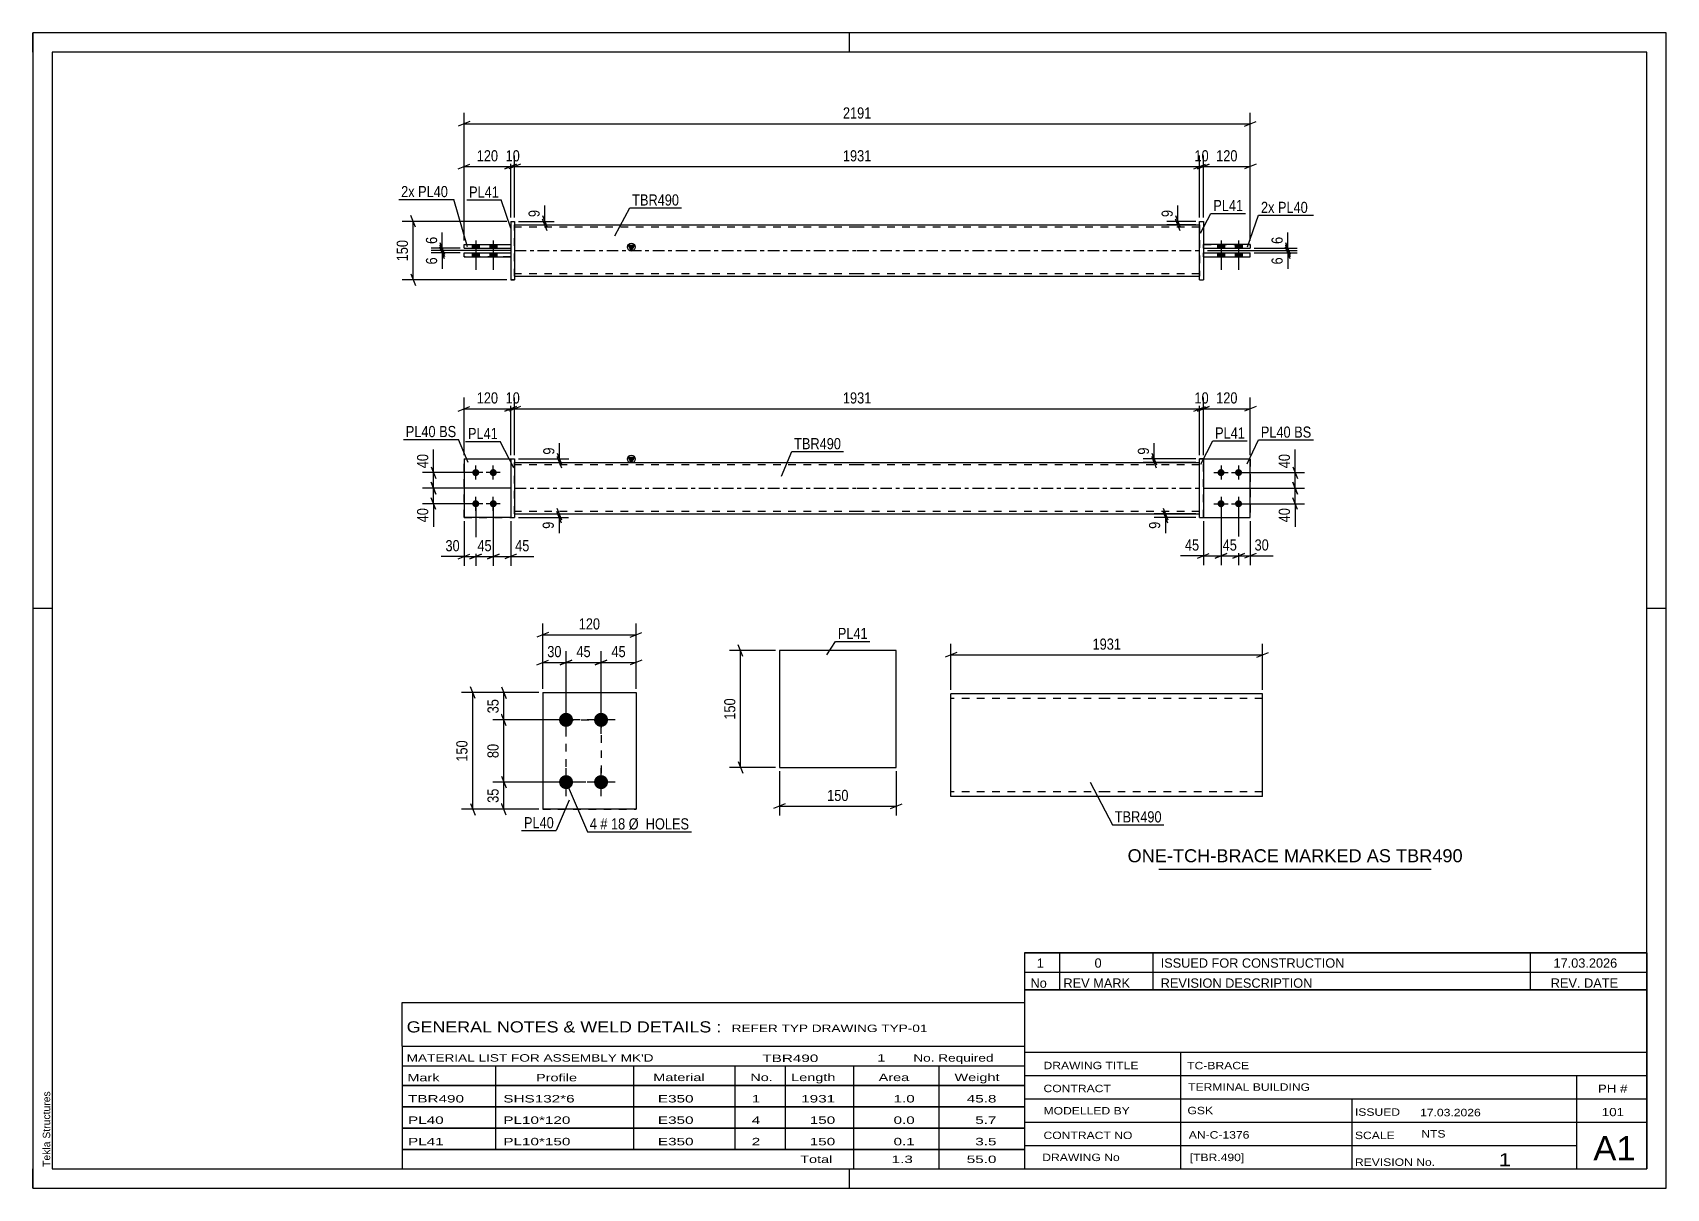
# Model space of a CAD drawing. Header units: millimetres. Extents: x 0 to 420, y 0 to 297.
import ezdxf

# ---------------------------------------------------------------- set-up
doc = ezdxf.new("R2010")
doc.units = ezdxf.units.MM
doc.linetypes.add('DXK_LINE_DOT2', pattern=[3.9198, 1.9599, -1.9599])
doc.linetypes.add('DXK_LINE_DOT3', pattern=[5.9187, 2.979, -0.9799, 0.9799, -0.9799])
doc.styles.add('Arial', font='ARIAL.TTF', dxfattribs={"height": 0.2})
doc.styles.add('Arial Narrow', font='ARIALN.TTF', dxfattribs={"height": 0.2})

# ---------------------------------------------------------------- blocks, each defined once
blk = doc.blocks.new('Unknown-582684560-1127')
at = {"color": 5, "linetype": 'Continuous'}
for p, q in [((420, 297), (0, 297)), ((0, 297), (0, 0)), ((0, 292), (0, 297)), ((210, 292), (210, 297)), ((420, 0), (420, 297)), ((415, 292), (5, 292)), ((5, 292), (5, 5)), ((415, 5), (415, 292)), ((5, 149), (0, 149)), ((420, 149), (415, 149)), ((0, 0), (0, 5)), ((5, 5), (415, 5)), ((210, 0), (210, 5)), ((0, 0), (420, 0))]:
    blk.add_line(p, q, dxfattribs=at)
at = {"color": 174, "linetype": 'Continuous', "style": 'Arial'}
blk.add_text('Tekla Structures', height=1.9102, rotation=90, dxfattribs=at).set_placement((4.5, 5.5))
blk = doc.blocks.new('Part-582684560-1392 - 1364')
at = {"color": 2, "linetype": 'Continuous'}
for p, q in [((110.91, 187.44), (122.91, 187.44)), ((110.91, 187.44), (110.91, 172.44)), ((122.91, 172.44), (110.91, 172.44)), ((110.91, 172.44), (110.91, 172.44))]:
    blk.add_line(p, q, dxfattribs=at)
at = {"color": 7, "linetype": 'DXK_LINE_DOT2'}
for p, q in [((110.91, 187.44), (122.91, 187.44)), ((122.91, 187.44), (122.91, 187.44)), ((122.91, 187.44), (122.91, 172.44)), ((110.91, 172.44), (122.91, 172.44))]:
    blk.add_line(p, q, dxfattribs=at)
blk = doc.blocks.new('Bolt-582684560-1413 - 1364')
at = {"linetype": 'Continuous'}
for points in [[(305.51, 184.84), (305.7, 184.82), (305.88, 184.76), (306.04, 184.67), (306.18, 184.54), (306.29, 184.39), (306.37, 184.22), (306.41, 184.03), (306.41, 183.85), (306.37, 183.66), (306.29, 183.49), (306.18, 183.34), (306.04, 183.21), (305.88, 183.12), (305.7, 183.06), (305.51, 183.04), (305.33, 183.06), (305.15, 183.12), (304.99, 183.21), (304.85, 183.34), (304.74, 183.49), (304.66, 183.66), (304.62, 183.85), (304.62, 184.03), (304.66, 184.22), (304.74, 184.39), (304.85, 184.54), (304.99, 184.67), (305.15, 184.76), (305.33, 184.82)], [(310.01, 184.84), (310.2, 184.82), (310.38, 184.76), (310.54, 184.67), (310.68, 184.54), (310.79, 184.39), (310.87, 184.22), (310.91, 184.03), (310.91, 183.85), (310.87, 183.66), (310.79, 183.49), (310.68, 183.34), (310.54, 183.21), (310.38, 183.12), (310.2, 183.06), (310.01, 183.04), (309.83, 183.06), (309.65, 183.12), (309.49, 183.21), (309.35, 183.34), (309.24, 183.49), (309.16, 183.66), (309.12, 183.85), (309.12, 184.03), (309.16, 184.22), (309.24, 184.39), (309.35, 184.54), (309.49, 184.67), (309.65, 184.76), (309.83, 184.82)], [(305.51, 176.84), (305.7, 176.82), (305.88, 176.76), (306.04, 176.67), (306.18, 176.54), (306.29, 176.39), (306.37, 176.22), (306.41, 176.03), (306.41, 175.85), (306.37, 175.66), (306.29, 175.49), (306.18, 175.34), (306.04, 175.21), (305.88, 175.12), (305.7, 175.06), (305.51, 175.04), (305.33, 175.06), (305.15, 175.12), (304.99, 175.21), (304.85, 175.34), (304.74, 175.49), (304.66, 175.66), (304.62, 175.85), (304.62, 176.03), (304.66, 176.22), (304.74, 176.39), (304.85, 176.54), (304.99, 176.67), (305.15, 176.76), (305.33, 176.82)], [(310.01, 176.84), (310.2, 176.82), (310.38, 176.76), (310.54, 176.67), (310.68, 176.54), (310.79, 176.39), (310.87, 176.22), (310.91, 176.03), (310.91, 175.85), (310.87, 175.66), (310.79, 175.49), (310.68, 175.34), (310.54, 175.21), (310.38, 175.12), (310.2, 175.06), (310.01, 175.04), (309.83, 175.06), (309.65, 175.12), (309.49, 175.21), (309.35, 175.34), (309.24, 175.49), (309.16, 175.66), (309.12, 175.85), (309.12, 176.03), (309.16, 176.22), (309.24, 176.39), (309.35, 176.54), (309.49, 176.67), (309.65, 176.76), (309.83, 176.82)]]:
    blk.add_hatch(color=1, dxfattribs=at).paths.add_polyline_path(points)
at = {"color": 1, "linetype": 'Continuous'}
for p, q in [((305.51, 185.74), (305.51, 182.14)), ((310.01, 185.74), (310.01, 182.14)), ((303.71, 183.94), (307.31, 183.94)), ((308.21, 183.94), (311.81, 183.94)), ((305.51, 177.74), (305.51, 174.14)), ((310.01, 177.74), (310.01, 174.14)), ((303.71, 175.94), (307.31, 175.94)), ((308.21, 175.94), (311.81, 175.94))]:
    blk.add_line(p, q, dxfattribs=at)
blk = doc.blocks.new('Part-582684560-1397 - 1364')
at = {"color": 7, "linetype": 'DXK_LINE_DOT2'}
for p, q in [((110.91, 187.44), (122.91, 187.44)), ((110.91, 187.44), (122.91, 187.44)), ((110.91, 172.44), (110.91, 187.44)), ((122.91, 187.44), (122.91, 187.44)), ((122.91, 187.44), (122.91, 172.44)), ((110.91, 172.44), (122.91, 172.44)), ((122.91, 172.44), (110.91, 172.44)), ((110.91, 172.44), (110.91, 172.44))]:
    blk.add_line(p, q, dxfattribs=at)
blk = doc.blocks.new('Part-582684560-1412 - 1364')
at = {"color": 2, "linetype": 'Continuous'}
for p, q in [((122.91, 187.44), (123.91, 187.44)), ((122.91, 187.44), (122.91, 172.44)), ((123.91, 187.44), (123.91, 187.44)), ((123.91, 187.44), (123.91, 172.44)), ((122.91, 172.44), (123.91, 172.44))]:
    blk.add_line(p, q, dxfattribs=at)
at = {"color": 7, "linetype": 'DXK_LINE_DOT2'}
for p, q in [((122.91, 187.44), (123.91, 187.44)), ((122.91, 172.44), (123.91, 172.44))]:
    blk.add_line(p, q, dxfattribs=at)
blk = doc.blocks.new('Bolt-582684560-1414 - 1364')
at = {"linetype": 'Continuous'}
for points in [[(113.91, 184.84), (114.1, 184.82), (114.28, 184.76), (114.44, 184.67), (114.58, 184.54), (114.69, 184.39), (114.77, 184.22), (114.81, 184.03), (114.81, 183.85), (114.77, 183.66), (114.69, 183.49), (114.58, 183.34), (114.44, 183.21), (114.28, 183.12), (114.1, 183.06), (113.91, 183.04), (113.73, 183.06), (113.55, 183.12), (113.39, 183.21), (113.25, 183.34), (113.14, 183.49), (113.06, 183.66), (113.02, 183.85), (113.02, 184.03), (113.06, 184.22), (113.14, 184.39), (113.25, 184.54), (113.39, 184.67), (113.55, 184.76), (113.73, 184.82)], [(118.41, 184.84), (118.6, 184.82), (118.78, 184.76), (118.94, 184.67), (119.08, 184.54), (119.19, 184.39), (119.27, 184.22), (119.31, 184.03), (119.31, 183.85), (119.27, 183.66), (119.19, 183.49), (119.08, 183.34), (118.94, 183.21), (118.78, 183.12), (118.6, 183.06), (118.41, 183.04), (118.23, 183.06), (118.05, 183.12), (117.89, 183.21), (117.75, 183.34), (117.64, 183.49), (117.56, 183.66), (117.52, 183.85), (117.52, 184.03), (117.56, 184.22), (117.64, 184.39), (117.75, 184.54), (117.89, 184.67), (118.05, 184.76), (118.23, 184.82)], [(113.91, 176.84), (114.1, 176.82), (114.28, 176.76), (114.44, 176.67), (114.58, 176.54), (114.69, 176.39), (114.77, 176.22), (114.81, 176.03), (114.81, 175.85), (114.77, 175.66), (114.69, 175.49), (114.58, 175.34), (114.44, 175.21), (114.28, 175.12), (114.1, 175.06), (113.91, 175.04), (113.73, 175.06), (113.55, 175.12), (113.39, 175.21), (113.25, 175.34), (113.14, 175.49), (113.06, 175.66), (113.02, 175.85), (113.02, 176.03), (113.06, 176.22), (113.14, 176.39), (113.25, 176.54), (113.39, 176.67), (113.55, 176.76), (113.73, 176.82)], [(118.41, 176.84), (118.6, 176.82), (118.78, 176.76), (118.94, 176.67), (119.08, 176.54), (119.19, 176.39), (119.27, 176.22), (119.31, 176.03), (119.31, 175.85), (119.27, 175.66), (119.19, 175.49), (119.08, 175.34), (118.94, 175.21), (118.78, 175.12), (118.6, 175.06), (118.41, 175.04), (118.23, 175.06), (118.05, 175.12), (117.89, 175.21), (117.75, 175.34), (117.64, 175.49), (117.56, 175.66), (117.52, 175.85), (117.52, 176.03), (117.56, 176.22), (117.64, 176.39), (117.75, 176.54), (117.89, 176.67), (118.05, 176.76), (118.23, 176.82)]]:
    blk.add_hatch(color=1, dxfattribs=at).paths.add_polyline_path(points)
at = {"color": 1, "linetype": 'Continuous'}
for p, q in [((113.91, 182.14), (113.91, 185.74)), ((118.41, 182.14), (118.41, 185.74)), ((115.71, 183.94), (112.11, 183.94)), ((120.21, 183.94), (116.61, 183.94)), ((113.91, 174.14), (113.91, 177.74)), ((118.41, 174.14), (118.41, 177.74)), ((115.71, 175.94), (112.11, 175.94)), ((120.21, 175.94), (116.61, 175.94))]:
    blk.add_line(p, q, dxfattribs=at)
blk = doc.blocks.new('Part-582684560-1424 - 1364')
at = {"color": 2, "linetype": 'Continuous'}
for p, q in [((301.01, 187.44), (300.01, 187.44)), ((300.01, 172.44), (300.01, 187.44)), ((301.01, 187.44), (301.01, 172.44)), ((300.01, 172.44), (300.01, 172.44)), ((300.01, 172.44), (301.01, 172.44))]:
    blk.add_line(p, q, dxfattribs=at)
at = {"color": 7, "linetype": 'DXK_LINE_DOT2'}
for p, q in [((300.01, 187.44), (300.01, 187.44)), ((300.01, 187.44), (301.01, 187.44)), ((301.01, 187.44), (301.01, 187.44)), ((300.01, 172.44), (301.01, 172.44))]:
    blk.add_line(p, q, dxfattribs=at)
blk = doc.blocks.new('Part-582684560-1439 - 1364')
at = {"linetype": 'Continuous'}
blk.add_hatch(color=2, dxfattribs=at).paths.add_polyline_path([(153.91, 186.54), (153.11, 187.94), (154.71, 187.94)])
at = {"color": 2, "linetype": 'Continuous'}
for p, q in [((123.91, 186.54), (211.91, 186.54)), ((153.91, 186.54), (153.11, 187.94)), ((153.11, 187.94), (154.71, 187.94)), ((154.71, 187.94), (153.91, 186.54)), ((212.01, 186.54), (300.01, 186.54)), ((123.91, 173.34), (211.91, 173.34)), ((212.01, 173.34), (300.01, 173.34))]:
    blk.add_line(p, q, dxfattribs=at)
at = {"color": 7, "linetype": 'DXK_LINE_DOT2'}
for p, q in [((123.91, 173.34), (123.91, 186.54)), ((211.91, 185.94), (123.91, 185.94)), ((300.01, 185.94), (212.01, 185.94)), ((300.01, 173.34), (300.01, 186.54)), ((211.91, 173.94), (123.91, 173.94)), ((300.01, 173.94), (212.01, 173.94))]:
    blk.add_line(p, q, dxfattribs=at)
at = {"color": 7, "linetype": 'DXK_LINE_DOT3'}
for p, q in [((123.91, 179.94), (211.91, 179.94)), ((212.01, 179.94), (300.01, 179.94))]:
    blk.add_line(p, q, dxfattribs=at)
at = {"color": 2, "linetype": 'Continuous'}
blk.add_circle((153.91, 187.44), 1, dxfattribs=at)
blk = doc.blocks.new('Part-582684560-1444 - 1364')
at = {"color": 2, "linetype": 'Continuous'}
for p, q in [((301.01, 187.44), (313.01, 187.44)), ((313.01, 187.44), (313.01, 187.44)), ((313.01, 172.44), (313.01, 187.44)), ((301.01, 172.44), (313.01, 172.44))]:
    blk.add_line(p, q, dxfattribs=at)
at = {"color": 7, "linetype": 'DXK_LINE_DOT2'}
for p, q in [((301.01, 187.44), (313.01, 187.44)), ((301.01, 172.44), (301.01, 187.44)), ((313.01, 187.44), (313.01, 187.44)), ((301.01, 172.44), (301.01, 172.44)), ((301.01, 172.44), (313.01, 172.44))]:
    blk.add_line(p, q, dxfattribs=at)
blk = doc.blocks.new('Part-582684560-1449 - 1364')
at = {"color": 7, "linetype": 'DXK_LINE_DOT2'}
for p, q in [((301.01, 187.44), (313.01, 187.44)), ((301.01, 172.44), (301.01, 187.44)), ((301.01, 187.44), (313.01, 187.44)), ((313.01, 187.44), (313.01, 187.44)), ((313.01, 187.44), (313.01, 172.44)), ((301.01, 172.44), (301.01, 172.44)), ((301.01, 172.44), (313.01, 172.44)), ((301.01, 172.44), (313.01, 172.44))]:
    blk.add_line(p, q, dxfattribs=at)
blk = doc.blocks.new('Part-582684560-1771 - 1745')
at = {"color": 2, "linetype": 'Continuous'}
for p, q in [((110.91, 240.39), (122.91, 240.39)), ((110.91, 239.39), (110.91, 240.39)), ((122.91, 240.39), (122.91, 239.39)), ((110.91, 239.39), (122.91, 239.39)), ((110.91, 239.39), (110.91, 239.39))]:
    blk.add_line(p, q, dxfattribs=at)
at = {"color": 7, "linetype": 'DXK_LINE_DOT2'}
for p, q in [((110.91, 240.39), (122.91, 240.39)), ((122.91, 239.39), (110.91, 239.39))]:
    blk.add_line(p, q, dxfattribs=at)
blk = doc.blocks.new('Part-582684560-1751 - 1745')
at = {"linetype": 'Continuous'}
blk.add_hatch(color=2, dxfattribs=at).paths.add_polyline_path([(153.91, 240.99), (153.11, 242.39), (154.71, 242.39)])
at = {"color": 2, "linetype": 'Continuous'}
for p, q in [((123.91, 247.59), (211.91, 247.59)), ((212.01, 247.59), (300.01, 247.59)), ((153.91, 240.99), (153.11, 242.39)), ((153.11, 242.39), (154.71, 242.39)), ((154.71, 242.39), (153.91, 240.99)), ((123.91, 234.39), (211.91, 234.39)), ((212.01, 234.39), (300.01, 234.39))]:
    blk.add_line(p, q, dxfattribs=at)
at = {"color": 7, "linetype": 'DXK_LINE_DOT2'}
for p, q in [((123.91, 234.39), (123.91, 247.59)), ((211.91, 246.99), (123.91, 246.99)), ((300.01, 246.99), (212.01, 246.99)), ((300.01, 247.59), (300.01, 234.39)), ((211.91, 234.99), (123.91, 234.99)), ((300.01, 234.99), (212.01, 234.99))]:
    blk.add_line(p, q, dxfattribs=at)
at = {"color": 7, "linetype": 'DXK_LINE_DOT3'}
for p, q in [((123.91, 240.99), (211.91, 240.99)), ((212.01, 240.99), (300.01, 240.99))]:
    blk.add_line(p, q, dxfattribs=at)
at = {"color": 2, "linetype": 'Continuous'}
blk.add_circle((153.91, 241.89), 1, dxfattribs=at)
blk = doc.blocks.new('Part-582684560-1756 - 1745')
at = {"color": 2, "linetype": 'Continuous'}
for p, q in [((301.01, 240.39), (313.01, 240.39)), ((301.01, 239.39), (301.01, 240.39)), ((313.01, 239.39), (313.01, 240.39)), ((301.01, 239.39), (301.01, 239.39)), ((301.01, 239.39), (313.01, 239.39))]:
    blk.add_line(p, q, dxfattribs=at)
at = {"color": 7, "linetype": 'DXK_LINE_DOT2'}
for p, q in [((301.01, 240.39), (313.01, 240.39)), ((301.01, 239.39), (313.01, 239.39))]:
    blk.add_line(p, q, dxfattribs=at)
blk = doc.blocks.new('Part-582684560-1761 - 1745')
at = {"color": 2, "linetype": 'Continuous'}
for p, q in [((313.01, 242.59), (301.01, 242.59)), ((301.01, 241.59), (301.01, 242.59)), ((301.01, 241.59), (301.01, 241.59)), ((301.01, 241.59), (313.01, 241.59)), ((313.01, 242.59), (313.01, 241.59))]:
    blk.add_line(p, q, dxfattribs=at)
at = {"color": 7, "linetype": 'DXK_LINE_DOT2'}
for p, q in [((301.01, 242.59), (301.01, 242.59)), ((301.01, 242.59), (313.01, 242.59)), ((301.01, 241.59), (313.01, 241.59)), ((313.01, 242.59), (313.01, 242.59))]:
    blk.add_line(p, q, dxfattribs=at)
blk = doc.blocks.new('Part-582684560-1766 - 1745')
at = {"color": 2, "linetype": 'Continuous'}
for p, q in [((300.01, 248.49), (300.01, 248.49)), ((300.01, 233.49), (300.01, 248.49)), ((300.01, 248.49), (301.01, 248.49)), ((301.01, 248.49), (301.01, 248.49)), ((301.01, 248.49), (301.01, 233.49)), ((300.01, 233.49), (301.01, 233.49)), ((300.01, 233.49), (300.01, 233.49)), ((301.01, 233.49), (301.01, 233.49))]:
    blk.add_line(p, q, dxfattribs=at)
at = {"color": 7, "linetype": 'DXK_LINE_DOT2'}
for p, q in [((300.01, 248.49), (300.01, 248.49)), ((300.01, 248.49), (301.01, 248.49)), ((300.01, 233.49), (301.01, 233.49))]:
    blk.add_line(p, q, dxfattribs=at)
blk = doc.blocks.new('Part-582684560-1776 - 1745')
at = {"color": 2, "linetype": 'Continuous'}
for p, q in [((110.91, 242.59), (122.91, 242.59)), ((110.91, 241.59), (110.91, 242.59)), ((110.91, 241.59), (122.91, 241.59)), ((110.91, 241.59), (110.91, 241.59)), ((122.91, 242.59), (122.91, 241.59))]:
    blk.add_line(p, q, dxfattribs=at)
at = {"color": 7, "linetype": 'DXK_LINE_DOT2'}
for p, q in [((110.91, 242.59), (122.91, 242.59)), ((110.91, 242.59), (110.91, 242.59)), ((110.91, 241.59), (122.91, 241.59)), ((122.91, 242.59), (122.91, 242.59))]:
    blk.add_line(p, q, dxfattribs=at)
blk = doc.blocks.new('Part-582684560-1781 - 1745')
at = {"color": 2, "linetype": 'Continuous'}
for p, q in [((122.91, 248.49), (123.91, 248.49)), ((122.91, 248.49), (122.91, 233.49)), ((123.91, 248.49), (123.91, 248.49)), ((123.91, 248.49), (123.91, 233.49)), ((123.91, 233.49), (122.91, 233.49)), ((122.91, 233.49), (122.91, 233.49))]:
    blk.add_line(p, q, dxfattribs=at)
at = {"color": 7, "linetype": 'DXK_LINE_DOT2'}
for p, q in [((122.91, 248.49), (123.91, 248.49)), ((123.91, 248.49), (123.91, 248.49)), ((122.91, 233.49), (123.91, 233.49))]:
    blk.add_line(p, q, dxfattribs=at)
blk = doc.blocks.new('Bolt-582684560-1782 - 1745')
at = {"linetype": 'Continuous'}
for points in [[(306.41, 242.59), (304.61, 242.59), (304.61, 241.59), (306.41, 241.59)], [(306.41, 242.59), (304.61, 242.59), (304.61, 241.59), (306.41, 241.59)], [(306.41, 240.39), (304.61, 240.39), (304.61, 239.39), (306.41, 239.39)], [(306.41, 240.39), (304.61, 240.39), (304.61, 239.39), (306.41, 239.39)], [(310.91, 242.59), (309.11, 242.59), (309.11, 241.59), (310.91, 241.59)], [(310.91, 242.59), (309.11, 242.59), (309.11, 241.59), (310.91, 241.59)], [(310.91, 240.39), (309.11, 240.39), (309.11, 239.39), (310.91, 239.39)], [(310.91, 240.39), (309.11, 240.39), (309.11, 239.39), (310.91, 239.39)]]:
    blk.add_hatch(color=1, dxfattribs=at).paths.add_polyline_path(points)
at = {"color": 1, "linetype": 'Continuous'}
for p, q in [((304.61, 242.59), (304.61, 241.59)), ((304.61, 242.59), (304.61, 241.59)), ((304.61, 240.39), (304.61, 239.39)), ((304.61, 240.39), (304.61, 239.39)), ((305.51, 243.59), (305.51, 236.09)), ((305.51, 243.59), (305.51, 236.09)), ((306.41, 242.59), (306.41, 241.59)), ((306.41, 242.59), (306.41, 241.59)), ((306.41, 240.39), (306.41, 239.39)), ((306.41, 240.39), (306.41, 239.39)), ((309.11, 242.59), (309.11, 241.59)), ((309.11, 242.59), (309.11, 241.59)), ((309.11, 240.39), (309.11, 239.39)), ((309.11, 240.39), (309.11, 239.39)), ((310.01, 243.59), (310.01, 236.09)), ((310.01, 243.59), (310.01, 236.09)), ((310.91, 242.59), (310.91, 241.59)), ((310.91, 242.59), (310.91, 241.59)), ((310.91, 240.39), (310.91, 239.39)), ((310.91, 240.39), (310.91, 239.39))]:
    blk.add_line(p, q, dxfattribs=at)
blk = doc.blocks.new('Bolt-582684560-1783 - 1745')
at = {"linetype": 'Continuous'}
for points in [[(113.01, 241.59), (114.81, 241.59), (114.81, 242.59), (113.01, 242.59)], [(113.01, 241.59), (114.81, 241.59), (114.81, 242.59), (113.01, 242.59)], [(113.01, 239.39), (114.81, 239.39), (114.81, 240.39), (113.01, 240.39)], [(113.01, 239.39), (114.81, 239.39), (114.81, 240.39), (113.01, 240.39)], [(117.51, 241.59), (119.31, 241.59), (119.31, 242.59), (117.51, 242.59)], [(117.51, 241.59), (119.31, 241.59), (119.31, 242.59), (117.51, 242.59)], [(117.51, 239.39), (119.31, 239.39), (119.31, 240.39), (117.51, 240.39)], [(117.51, 239.39), (119.31, 239.39), (119.31, 240.39), (117.51, 240.39)]]:
    blk.add_hatch(color=1, dxfattribs=at).paths.add_polyline_path(points)
at = {"color": 1, "linetype": 'Continuous'}
for p, q in [((113.01, 242.59), (113.01, 241.59)), ((113.01, 242.59), (113.01, 241.59)), ((113.01, 240.39), (113.01, 239.39)), ((113.01, 240.39), (113.01, 239.39)), ((113.91, 243.59), (113.91, 236.09)), ((113.91, 243.59), (113.91, 236.09)), ((114.81, 242.59), (114.81, 241.59)), ((114.81, 242.59), (114.81, 241.59)), ((114.81, 240.39), (114.81, 239.39)), ((114.81, 240.39), (114.81, 239.39)), ((117.51, 242.59), (117.51, 241.59)), ((117.51, 242.59), (117.51, 241.59)), ((117.51, 240.39), (117.51, 239.39)), ((117.51, 240.39), (117.51, 239.39)), ((118.41, 243.59), (118.41, 236.09)), ((118.41, 243.59), (118.41, 236.09)), ((119.31, 242.59), (119.31, 241.59)), ((119.31, 242.59), (119.31, 241.59)), ((119.31, 240.39), (119.31, 239.39)), ((119.31, 240.39), (119.31, 239.39))]:
    blk.add_line(p, q, dxfattribs=at)
blk = doc.blocks.new('Bolt-582684560-2085 - 2022')
at = {"linetype": 'Continuous'}
for points in [[(137.13, 122.2), (137.51, 122.16), (137.86, 122.04), (138.19, 121.85), (138.47, 121.6), (138.69, 121.3), (138.84, 120.95), (138.92, 120.58), (138.92, 120.21), (138.84, 119.84), (138.69, 119.5), (138.47, 119.19), (138.19, 118.94), (137.86, 118.75), (137.51, 118.63), (137.13, 118.6), (136.76, 118.63), (136.4, 118.75), (136.07, 118.94), (135.79, 119.19), (135.57, 119.5), (135.42, 119.84), (135.34, 120.21), (135.34, 120.58), (135.42, 120.95), (135.57, 121.3), (135.79, 121.6), (136.07, 121.85), (136.4, 122.04), (136.76, 122.16)], [(146.13, 122.2), (146.51, 122.16), (146.86, 122.04), (147.19, 121.85), (147.47, 121.6), (147.69, 121.3), (147.84, 120.95), (147.92, 120.58), (147.92, 120.21), (147.84, 119.84), (147.69, 119.5), (147.47, 119.19), (147.19, 118.94), (146.86, 118.75), (146.51, 118.63), (146.13, 118.6), (145.76, 118.63), (145.4, 118.75), (145.07, 118.94), (144.79, 119.19), (144.57, 119.5), (144.42, 119.84), (144.34, 120.21), (144.34, 120.58), (144.42, 120.95), (144.57, 121.3), (144.79, 121.6), (145.07, 121.85), (145.4, 122.04), (145.76, 122.16)], [(137.13, 106.2), (137.51, 106.16), (137.86, 106.04), (138.19, 105.85), (138.47, 105.6), (138.69, 105.3), (138.84, 104.95), (138.92, 104.58), (138.92, 104.21), (138.84, 103.84), (138.69, 103.5), (138.47, 103.19), (138.19, 102.94), (137.86, 102.75), (137.51, 102.63), (137.13, 102.6), (136.76, 102.63), (136.4, 102.75), (136.07, 102.94), (135.79, 103.19), (135.57, 103.5), (135.42, 103.84), (135.34, 104.21), (135.34, 104.58), (135.42, 104.95), (135.57, 105.3), (135.79, 105.6), (136.07, 105.85), (136.4, 106.04), (136.76, 106.16)], [(146.13, 106.2), (146.51, 106.16), (146.86, 106.04), (147.19, 105.85), (147.47, 105.6), (147.69, 105.3), (147.84, 104.95), (147.92, 104.58), (147.92, 104.21), (147.84, 103.84), (147.69, 103.5), (147.47, 103.19), (147.19, 102.94), (146.86, 102.75), (146.51, 102.63), (146.13, 102.6), (145.76, 102.63), (145.4, 102.75), (145.07, 102.94), (144.79, 103.19), (144.57, 103.5), (144.42, 103.84), (144.34, 104.21), (144.34, 104.58), (144.42, 104.95), (144.57, 105.3), (144.79, 105.6), (145.07, 105.85), (145.4, 106.04), (145.76, 106.16)]]:
    blk.add_hatch(color=1, dxfattribs=at).paths.add_polyline_path(points)
at = {"color": 1, "linetype": 'Continuous'}
for p, q in [((137.13, 116.8), (137.13, 124)), ((146.13, 116.8), (146.13, 124)), ((140.73, 120.4), (133.53, 120.4)), ((149.73, 120.4), (142.53, 120.4)), ((137.13, 100.8), (137.13, 108)), ((146.13, 100.8), (146.13, 108)), ((140.73, 104.4), (133.53, 104.4)), ((149.73, 104.4), (142.53, 104.4))]:
    blk.add_line(p, q, dxfattribs=at)
blk = doc.blocks.new('Part-582684560-2090 - 2022')
at = {"color": 2, "linetype": 'Continuous'}
for p, q in [((131.13, 127.4), (155.13, 127.4)), ((131.13, 127.4), (131.13, 97.4)), ((155.13, 127.4), (155.13, 127.4)), ((155.13, 127.4), (155.13, 97.4)), ((155.13, 97.4), (131.13, 97.4)), ((131.13, 97.4), (131.13, 97.4))]:
    blk.add_line(p, q, dxfattribs=at)
at = {"color": 7, "linetype": 'DXK_LINE_DOT2'}
for p, q in [((131.13, 127.4), (155.13, 127.4)), ((155.13, 127.4), (155.13, 127.4)), ((131.13, 97.4), (155.13, 97.4))]:
    blk.add_line(p, q, dxfattribs=at)
blk = doc.blocks.new('Part-582684560-2237 - 2231')
at = {"color": 2, "linetype": 'Continuous'}
for p, q in [((222, 138.19), (192, 138.19)), ((192, 138.19), (192, 108.19)), ((222, 108.19), (222, 138.19)), ((192, 108.19), (222, 108.19))]:
    blk.add_line(p, q, dxfattribs=at)
blk = doc.blocks.new('Part-582684560-2260 - 2254')
at = {"color": 2, "linetype": 'Continuous'}
for p, q in [((276.09, 127.08), (236.09, 127.08)), ((236.09, 100.86), (236.09, 127.08)), ((316.19, 127.08), (276.19, 127.08)), ((316.19, 100.68), (316.19, 127.08)), ((236.09, 100.68), (236.09, 100.86)), ((276.09, 100.68), (236.09, 100.68)), ((316.19, 100.68), (276.19, 100.68))]:
    blk.add_line(p, q, dxfattribs=at)
at = {"color": 7, "linetype": 'DXK_LINE_DOT2'}
for p, q in [((276.09, 125.88), (236.09, 125.88)), ((316.19, 125.88), (276.19, 125.88)), ((236.09, 101.88), (236.09, 101.97)), ((276.09, 101.88), (236.09, 101.88)), ((316.19, 101.88), (276.19, 101.88)), ((316.19, 101.88), (316.19, 101.97))]:
    blk.add_line(p, q, dxfattribs=at)
blk = doc.blocks.new('Rectangle-582684560-2216 - 2022')
at = {"color": 1, "linetype": 'DXK_LINE_DOT2'}
blk.add_lwpolyline([(137.13, 120.4), (146.13, 120.4), (146.13, 104.4), (137.13, 104.4), (137.13, 120.4)], close=True, dxfattribs=at)
blk = doc.blocks.new('StraightDimension-582684560-1681 - 1364')
at = {"color": 7, "linetype": 'Continuous'}
for p, q in [((323.97, 181.44), (325.17, 178.44)), ((301.01, 179.94), (326.97, 179.94)), ((325.17, 174.44), (323.97, 177.44)), ((324.57, 175.94), (324.57, 179.94)), ((311.01, 175.94), (326.97, 175.94))]:
    blk.add_line(p, q, dxfattribs=at)
at = {"color": 0}
blk.add_wipeout([(323.82, 175.41), (319.62, 175.41), (319.62, 170.56), (323.82, 170.56)], dxfattribs=at)
at = {"color": 7, "linetype": 'Continuous'}
blk.add_line((324.57, 175.94), (324.57, 170.03), dxfattribs=at)
blk.add_line((324.57, 175.94), (324.57, 170.03), dxfattribs=at)
at = {"color": 3, "style": 'Arial Narrow'}
blk.add_text('40', height=2.863, rotation=90.0002, dxfattribs=at).set_placement((323.22, 171.16))
blk = doc.blocks.new('StraightDimension-582684560-1601 - 1364')
at = {"color": 7, "linetype": 'Continuous'}
for p, q in [((102.44, 185.44), (103.64, 182.44)), ((112.91, 183.94), (100.19, 183.94)), ((103.64, 178.44), (102.44, 181.44)), ((103.04, 179.94), (103.04, 183.94)), ((122.91, 179.94), (100.19, 179.94))]:
    blk.add_line(p, q, dxfattribs=at)
at = {"color": 0}
blk.add_wipeout([(102.29, 189.32), (98.09, 189.32), (98.09, 184.46), (102.29, 184.46)], dxfattribs=at)
at = {"color": 7, "linetype": 'Continuous'}
blk.add_line((103.04, 183.94), (103.04, 189.85), dxfattribs=at)
blk.add_line((103.04, 183.94), (103.04, 189.85), dxfattribs=at)
at = {"color": 3, "style": 'Arial Narrow'}
blk.add_text('40', height=2.863, rotation=90.0002, dxfattribs=at).set_placement((101.69, 185.06))
blk = doc.blocks.new('StraightDimension-582684560-1572 - 1364')
at = {"color": 7, "linetype": 'Continuous'}
for p, q in [((113.91, 174.94), (113.91, 159.98)), ((110.91, 171.44), (110.91, 159.98)), ((109.41, 161.78), (112.41, 162.98)), ((110.91, 162.38), (113.91, 162.38)), ((115.41, 162.98), (112.41, 161.78))]:
    blk.add_line(p, q, dxfattribs=at)
at = {"color": 0}
blk.add_wipeout([(110.39, 163.13), (110.39, 167.33), (105.53, 167.33), (105.53, 163.13)], dxfattribs=at)
at = {"color": 7, "linetype": 'Continuous'}
blk.add_line((110.91, 162.38), (105.01, 162.38), dxfattribs=at)
blk.add_line((110.91, 162.38), (105.01, 162.38), dxfattribs=at)
at = {"color": 3, "style": 'Arial Narrow'}
blk.add_text('30', height=2.863, dxfattribs=at).set_placement((106.13, 163.73))
blk = doc.blocks.new('StraightDimension-582684560-1565 - 1364')
at = {"color": 7, "linetype": 'Continuous'}
for p, q in [((113.91, 174.94), (113.91, 159.98)), ((118.41, 174.94), (118.41, 159.98)), ((112.41, 161.78), (115.41, 162.98)), ((113.91, 162.38), (118.41, 162.38)), ((119.91, 162.98), (116.91, 161.78))]:
    blk.add_line(p, q, dxfattribs=at)
at = {"color": 0}
blk.add_wipeout([(118.59, 163.13), (118.59, 167.33), (113.74, 167.33), (113.74, 163.13)], dxfattribs=at)
at = {"color": 3, "style": 'Arial Narrow'}
blk.add_text('45', height=2.863, dxfattribs=at).set_placement((114.34, 163.73))
blk = doc.blocks.new('StraightDimension-582684560-1641 - 1364')
at = {"color": 7, "linetype": 'Continuous'}
for p, q in [((310.01, 174.94), (310.01, 160.16)), ((313.01, 171.44), (313.01, 160.16)), ((308.51, 161.96), (311.51, 163.16)), ((310.01, 162.56), (313.01, 162.56)), ((314.51, 163.16), (311.51, 161.96))]:
    blk.add_line(p, q, dxfattribs=at)
at = {"color": 0}
blk.add_wipeout([(318.4, 163.31), (318.4, 167.51), (313.54, 167.51), (313.54, 163.31)], dxfattribs=at)
at = {"color": 7, "linetype": 'Continuous'}
blk.add_line((313.01, 162.56), (318.92, 162.56), dxfattribs=at)
blk.add_line((313.01, 162.56), (318.92, 162.56), dxfattribs=at)
at = {"color": 3, "style": 'Arial Narrow'}
blk.add_text('30', height=2.863, dxfattribs=at).set_placement((314.14, 163.91))
blk = doc.blocks.new('StraightDimension-582684560-1458 - 1364')
at = {"color": 7, "linetype": 'Continuous'}
for p, q in [((110.91, 188.44), (110.91, 203.2)), ((122.91, 188.44), (122.91, 203.2)), ((109.41, 199.75), (112.41, 200.95)), ((110.91, 200.35), (122.91, 200.35)), ((124.41, 200.95), (121.41, 199.75))]:
    blk.add_line(p, q, dxfattribs=at)
at = {"color": 0}
blk.add_wipeout([(120.26, 201.1), (120.26, 205.3), (113.57, 205.3), (113.57, 201.1)], dxfattribs=at)
at = {"color": 3, "style": 'Arial Narrow'}
blk.add_text('120', height=2.863, dxfattribs=at).set_placement((114.17, 201.7))
blk = doc.blocks.new('StraightDimension-582684560-1485 - 1364')
at = {"color": 7, "linetype": 'Continuous'}
for p, q in [((122.91, 188.44), (122.91, 203.2)), ((123.91, 188.44), (123.91, 203.2)), ((121.41, 199.75), (124.41, 200.95)), ((125.41, 200.95), (122.41, 199.75)), ((122.91, 200.35), (123.91, 200.35))]:
    blk.add_line(p, q, dxfattribs=at)
at = {"color": 0}
blk.add_wipeout([(125.84, 201.1), (125.84, 205.3), (120.99, 205.3), (120.99, 201.1)], dxfattribs=at)
at = {"color": 3, "style": 'Arial Narrow'}
blk.add_text('10', height=2.863, dxfattribs=at).set_placement((121.59, 201.7))
blk = doc.blocks.new('StraightDimension-582684560-1502 - 1364')
at = {"color": 7, "linetype": 'Continuous'}
for p, q in [((123.91, 188.44), (123.91, 203.2)), ((300.01, 188.44), (300.01, 203.2)), ((125.41, 200.95), (122.41, 199.75)), ((123.91, 200.35), (300.01, 200.35)), ((298.51, 199.75), (301.51, 200.95))]:
    blk.add_line(p, q, dxfattribs=at)
at = {"color": 0}
blk.add_wipeout([(216.22, 201.1), (216.22, 205.3), (207.71, 205.3), (207.71, 201.1)], dxfattribs=at)
at = {"color": 3, "style": 'Arial Narrow'}
blk.add_text('1931', height=2.863, dxfattribs=at).set_placement((208.31, 201.7))
blk = doc.blocks.new('StraightDimension-582684560-1511 - 1364')
at = {"color": 7, "linetype": 'Continuous'}
for p, q in [((300.01, 188.44), (300.01, 203.2)), ((301.01, 188.44), (301.01, 203.2)), ((298.51, 199.75), (301.51, 200.95)), ((302.51, 200.95), (299.51, 199.75)), ((300.01, 200.35), (301.01, 200.35))]:
    blk.add_line(p, q, dxfattribs=at)
at = {"color": 0}
blk.add_wipeout([(302.94, 201.1), (302.94, 205.3), (298.09, 205.3), (298.09, 201.1)], dxfattribs=at)
at = {"color": 3, "style": 'Arial Narrow'}
blk.add_text('10', height=2.863, dxfattribs=at).set_placement((298.69, 201.7))
blk = doc.blocks.new('StraightDimension-582684560-1529 - 1364')
at = {"color": 7, "linetype": 'Continuous'}
for p, q in [((301.01, 188.44), (301.01, 203.2)), ((313.01, 188.44), (313.01, 203.2)), ((299.51, 199.75), (302.51, 200.95)), ((301.01, 200.35), (313.01, 200.35)), ((314.51, 200.95), (311.51, 199.75))]:
    blk.add_line(p, q, dxfattribs=at)
at = {"color": 0}
blk.add_wipeout([(310.36, 201.1), (310.36, 205.3), (303.67, 205.3), (303.67, 201.1)], dxfattribs=at)
at = {"color": 3, "style": 'Arial Narrow'}
blk.add_text('120', height=2.863, dxfattribs=at).set_placement((304.27, 201.7))
blk = doc.blocks.new('StraightDimension-582684560-1552 - 1364')
at = {"color": 7, "linetype": 'Continuous'}
for p, q in [((118.41, 174.94), (118.41, 159.98)), ((122.91, 171.44), (122.91, 159.98)), ((116.91, 161.78), (119.91, 162.98)), ((118.41, 162.38), (122.91, 162.38)), ((124.41, 162.98), (121.41, 161.78))]:
    blk.add_line(p, q, dxfattribs=at)
at = {"color": 0}
blk.add_wipeout([(128.3, 163.13), (128.3, 167.33), (123.44, 167.33), (123.44, 163.13)], dxfattribs=at)
at = {"color": 7, "linetype": 'Continuous'}
blk.add_line((122.91, 162.38), (128.82, 162.38), dxfattribs=at)
blk.add_line((122.91, 162.38), (128.82, 162.38), dxfattribs=at)
at = {"color": 3, "style": 'Arial Narrow'}
blk.add_text('45', height=2.863, dxfattribs=at).set_placement((124.04, 163.73))
blk = doc.blocks.new('StraightDimension-582684560-1583 - 1364')
at = {"color": 7, "linetype": 'Continuous'}
for p, q in [((124.91, 173.34), (137.72, 173.34)), ((124.91, 172.44), (137.72, 172.44)), ((134.72, 174.84), (135.92, 171.84)), ((135.92, 170.94), (134.72, 173.94)), ((135.32, 172.44), (135.32, 173.34))]:
    blk.add_line(p, q, dxfattribs=at)
at = {"color": 0}
blk.add_wipeout([(134.57, 171.91), (130.37, 171.91), (130.37, 168.89), (134.57, 168.89)], dxfattribs=at)
at = {"color": 7, "linetype": 'Continuous'}
blk.add_line((135.32, 172.44), (135.32, 168.36), dxfattribs=at)
blk.add_line((135.32, 172.44), (135.32, 168.36), dxfattribs=at)
at = {"color": 3, "style": 'Arial Narrow'}
blk.add_text('9', height=2.86, rotation=90.0002, dxfattribs=at).set_placement((133.97, 169.49))
blk = doc.blocks.new('StraightDimension-582684560-1592 - 1364')
at = {"color": 7, "linetype": 'Continuous'}
for p, q in [((124.91, 187.44), (137.87, 187.44)), ((124.91, 186.54), (137.87, 186.54)), ((134.87, 188.94), (136.07, 185.94)), ((136.07, 185.04), (134.87, 188.04)), ((135.47, 186.54), (135.47, 187.44))]:
    blk.add_line(p, q, dxfattribs=at)
at = {"color": 0}
blk.add_wipeout([(134.72, 190.99), (130.52, 190.99), (130.52, 187.96), (134.72, 187.96)], dxfattribs=at)
at = {"color": 7, "linetype": 'Continuous'}
blk.add_line((135.47, 187.44), (135.47, 191.52), dxfattribs=at)
blk.add_line((135.47, 187.44), (135.47, 191.52), dxfattribs=at)
at = {"color": 3, "style": 'Arial Narrow'}
blk.add_text('9', height=2.86, rotation=90.0002, dxfattribs=at).set_placement((134.12, 188.56))
blk = doc.blocks.new('StraightDimension-582684560-1618 - 1364')
at = {"color": 7, "linetype": 'Continuous'}
for p, q in [((102.44, 181.44), (103.64, 178.44)), ((122.91, 179.94), (100.19, 179.94)), ((103.64, 174.44), (102.44, 177.44)), ((103.04, 175.94), (103.04, 179.94)), ((112.91, 175.94), (100.19, 175.94))]:
    blk.add_line(p, q, dxfattribs=at)
at = {"color": 0}
blk.add_wipeout([(102.29, 175.41), (98.09, 175.41), (98.09, 170.56), (102.29, 170.56)], dxfattribs=at)
at = {"color": 7, "linetype": 'Continuous'}
blk.add_line((103.04, 175.94), (103.04, 170.03), dxfattribs=at)
blk.add_line((103.04, 175.94), (103.04, 170.03), dxfattribs=at)
at = {"color": 3, "style": 'Arial Narrow'}
blk.add_text('40', height=2.863, rotation=90.0002, dxfattribs=at).set_placement((101.69, 171.16))
blk = doc.blocks.new('StraightDimension-582684560-1632 - 1364')
at = {"color": 7, "linetype": 'Continuous'}
for p, q in [((299.01, 173.34), (288.37, 173.34)), ((299.01, 172.44), (288.37, 172.44)), ((290.62, 174.84), (291.82, 171.84)), ((291.82, 170.94), (290.62, 173.94)), ((291.22, 172.44), (291.22, 173.34))]:
    blk.add_line(p, q, dxfattribs=at)
at = {"color": 0}
blk.add_wipeout([(290.47, 171.91), (286.27, 171.91), (286.27, 168.89), (290.47, 168.89)], dxfattribs=at)
at = {"color": 7, "linetype": 'Continuous'}
blk.add_line((291.22, 172.44), (291.22, 168.36), dxfattribs=at)
blk.add_line((291.22, 172.44), (291.22, 168.36), dxfattribs=at)
at = {"color": 3, "style": 'Arial Narrow'}
blk.add_text('9', height=2.86, rotation=90.0002, dxfattribs=at).set_placement((289.87, 169.49))
blk = doc.blocks.new('StraightDimension-582684560-1654 - 1364')
at = {"color": 7, "linetype": 'Continuous'}
for p, q in [((305.51, 174.94), (305.51, 160.16)), ((310.01, 174.94), (310.01, 160.16)), ((304.01, 161.96), (307.01, 163.16)), ((305.51, 162.56), (310.01, 162.56)), ((311.51, 163.16), (308.51, 161.96))]:
    blk.add_line(p, q, dxfattribs=at)
at = {"color": 0}
blk.add_wipeout([(310.19, 163.31), (310.19, 167.51), (305.34, 167.51), (305.34, 163.31)], dxfattribs=at)
at = {"color": 3, "style": 'Arial Narrow'}
blk.add_text('45', height=2.863, dxfattribs=at).set_placement((305.94, 163.91))
blk = doc.blocks.new('StraightDimension-582684560-1664 - 1364')
at = {"color": 7, "linetype": 'Continuous'}
for p, q in [((305.51, 174.94), (305.51, 160.16)), ((301.01, 171.44), (301.01, 160.16)), ((299.51, 161.96), (302.51, 163.16)), ((301.01, 162.56), (305.51, 162.56)), ((307.01, 163.16), (304.01, 161.96))]:
    blk.add_line(p, q, dxfattribs=at)
at = {"color": 0}
blk.add_wipeout([(300.49, 163.31), (300.49, 167.51), (295.63, 167.51), (295.63, 163.31)], dxfattribs=at)
at = {"color": 7, "linetype": 'Continuous'}
blk.add_line((301.01, 162.56), (295.11, 162.56), dxfattribs=at)
blk.add_line((301.01, 162.56), (295.11, 162.56), dxfattribs=at)
at = {"color": 3, "style": 'Arial Narrow'}
blk.add_text('45', height=2.863, dxfattribs=at).set_placement((296.23, 163.91))
blk = doc.blocks.new('StraightDimension-582684560-1694 - 1364')
at = {"color": 7, "linetype": 'Continuous'}
for p, q in [((323.97, 185.44), (325.17, 182.44)), ((311.01, 183.94), (326.97, 183.94)), ((325.17, 178.44), (323.97, 181.44)), ((324.57, 179.94), (324.57, 183.94)), ((301.01, 179.94), (326.97, 179.94))]:
    blk.add_line(p, q, dxfattribs=at)
at = {"color": 0}
blk.add_wipeout([(323.82, 189.32), (319.62, 189.32), (319.62, 184.46), (323.82, 184.46)], dxfattribs=at)
at = {"color": 7, "linetype": 'Continuous'}
blk.add_line((324.57, 183.94), (324.57, 189.85), dxfattribs=at)
blk.add_line((324.57, 183.94), (324.57, 189.85), dxfattribs=at)
at = {"color": 3, "style": 'Arial Narrow'}
blk.add_text('40', height=2.863, rotation=90.0002, dxfattribs=at).set_placement((323.22, 185.06))
blk = doc.blocks.new('StraightDimension-582684560-1708 - 1364')
at = {"color": 7, "linetype": 'Continuous'}
for p, q in [((299.01, 187.44), (285.48, 187.44)), ((299.01, 186.54), (285.48, 186.54)), ((287.73, 188.94), (288.93, 185.94)), ((288.93, 185.04), (287.73, 188.04)), ((288.33, 186.54), (288.33, 187.44))]:
    blk.add_line(p, q, dxfattribs=at)
at = {"color": 0}
blk.add_wipeout([(287.58, 190.99), (283.38, 190.99), (283.38, 187.96), (287.58, 187.96)], dxfattribs=at)
at = {"color": 7, "linetype": 'Continuous'}
blk.add_line((288.33, 187.44), (288.33, 191.52), dxfattribs=at)
blk.add_line((288.33, 187.44), (288.33, 191.52), dxfattribs=at)
at = {"color": 3, "style": 'Arial Narrow'}
blk.add_text('9', height=2.86, rotation=90.0002, dxfattribs=at).set_placement((286.98, 188.56))
blk = doc.blocks.new('StraightDimension-582684560-1833 - 1745')
at = {"color": 7, "linetype": 'Continuous'}
for p, q in [((122.91, 240.99), (102.47, 240.99)), ((109.91, 240.39), (102.47, 240.39)), ((104.72, 242.49), (105.92, 239.49)), ((105.92, 238.89), (104.72, 241.89)), ((105.32, 240.39), (105.32, 240.99))]:
    blk.add_line(p, q, dxfattribs=at)
at = {"color": 0}
blk.add_wipeout([(104.57, 239.86), (100.37, 239.86), (100.37, 236.83), (104.57, 236.83)], dxfattribs=at)
at = {"color": 7, "linetype": 'Continuous'}
blk.add_line((105.32, 240.39), (105.32, 236.31), dxfattribs=at)
blk.add_line((105.32, 240.39), (105.32, 236.31), dxfattribs=at)
at = {"color": 3, "style": 'Arial Narrow'}
blk.add_text('6', height=2.86, rotation=90.0002, dxfattribs=at).set_placement((103.97, 237.43))
blk = doc.blocks.new('StraightDimension-582684560-1882 - 1745')
at = {"color": 7, "linetype": 'Continuous'}
for p, q in [((110.91, 243.59), (110.91, 265.43)), ((122.91, 249.49), (122.91, 265.43)), ((109.41, 261.98), (112.41, 263.18)), ((110.91, 262.58), (122.91, 262.58)), ((124.41, 263.18), (121.41, 261.98))]:
    blk.add_line(p, q, dxfattribs=at)
at = {"color": 0}
blk.add_wipeout([(120.26, 263.33), (120.26, 267.53), (113.57, 267.53), (113.57, 263.33)], dxfattribs=at)
at = {"color": 3, "style": 'Arial Narrow'}
blk.add_text('120', height=2.863, dxfattribs=at).set_placement((114.17, 263.93))
blk = doc.blocks.new('StraightDimension-582684560-1902 - 1745')
at = {"color": 7, "linetype": 'Continuous'}
for p, q in [((300.01, 249.49), (300.01, 265.43)), ((301.01, 249.49), (301.01, 265.43)), ((298.51, 261.98), (301.51, 263.18)), ((302.51, 263.18), (299.51, 261.98)), ((300.01, 262.58), (301.01, 262.58))]:
    blk.add_line(p, q, dxfattribs=at)
at = {"color": 0}
blk.add_wipeout([(302.94, 263.33), (302.94, 267.53), (298.09, 267.53), (298.09, 263.33)], dxfattribs=at)
at = {"color": 3, "style": 'Arial Narrow'}
blk.add_text('10', height=2.863, dxfattribs=at).set_placement((298.69, 263.93))
blk = doc.blocks.new('StraightDimension-582684560-1787 - 1745')
at = {"color": 7, "linetype": 'Continuous'}
for p, q in [((299.01, 248.49), (291.59, 248.49)), ((293.84, 249.99), (295.04, 246.99)), ((295.04, 246.09), (293.84, 249.09)), ((294.44, 247.59), (294.44, 248.49)), ((299.01, 247.59), (291.59, 247.59))]:
    blk.add_line(p, q, dxfattribs=at)
at = {"color": 0}
blk.add_wipeout([(293.69, 252.04), (289.49, 252.04), (289.49, 249.01), (293.69, 249.01)], dxfattribs=at)
at = {"color": 7, "linetype": 'Continuous'}
blk.add_line((294.44, 248.49), (294.44, 252.56), dxfattribs=at)
blk.add_line((294.44, 248.49), (294.44, 252.56), dxfattribs=at)
at = {"color": 3, "style": 'Arial Narrow'}
blk.add_text('9', height=2.86, rotation=90.0002, dxfattribs=at).set_placement((293.09, 249.61))
blk = doc.blocks.new('StraightDimension-582684560-1798 - 1745')
at = {"color": 7, "linetype": 'Continuous'}
for p, q in [((302.01, 240.99), (325.11, 240.99)), ((314.01, 240.39), (325.11, 240.39)), ((322.11, 242.49), (323.31, 239.49)), ((323.31, 238.89), (322.11, 241.89)), ((322.71, 240.39), (322.71, 240.99))]:
    blk.add_line(p, q, dxfattribs=at)
at = {"color": 0}
blk.add_wipeout([(321.96, 239.86), (317.76, 239.86), (317.76, 236.83), (321.96, 236.83)], dxfattribs=at)
at = {"color": 7, "linetype": 'Continuous'}
blk.add_line((322.71, 240.39), (322.71, 236.31), dxfattribs=at)
blk.add_line((322.71, 240.39), (322.71, 236.31), dxfattribs=at)
at = {"color": 3, "style": 'Arial Narrow'}
blk.add_text('6', height=2.86, rotation=90.0002, dxfattribs=at).set_placement((321.36, 237.43))
blk = doc.blocks.new('StraightDimension-582684560-1807 - 1745')
at = {"color": 7, "linetype": 'Continuous'}
for p, q in [((302.01, 240.99), (325.11, 240.99)), ((314.01, 241.59), (325.11, 241.59)), ((322.11, 243.09), (323.31, 240.09)), ((323.31, 239.49), (322.11, 242.49)), ((322.71, 240.99), (322.71, 241.59))]:
    blk.add_line(p, q, dxfattribs=at)
at = {"color": 0}
blk.add_wipeout([(321.96, 245.14), (317.76, 245.14), (317.76, 242.11), (321.96, 242.11)], dxfattribs=at)
at = {"color": 7, "linetype": 'Continuous'}
blk.add_line((322.71, 241.59), (322.71, 245.66), dxfattribs=at)
blk.add_line((322.71, 241.59), (322.71, 245.66), dxfattribs=at)
at = {"color": 3, "style": 'Arial Narrow'}
blk.add_text('6', height=2.86, rotation=90.0002, dxfattribs=at).set_placement((321.36, 242.71))
blk = doc.blocks.new('StraightDimension-582684560-1817 - 1745')
at = {"color": 7, "linetype": 'Continuous'}
for p, q in [((109.91, 241.59), (102.47, 241.59)), ((122.91, 240.99), (102.47, 240.99)), ((104.72, 243.09), (105.92, 240.09)), ((105.92, 239.49), (104.72, 242.49)), ((105.32, 240.99), (105.32, 241.59))]:
    blk.add_line(p, q, dxfattribs=at)
at = {"color": 0}
blk.add_wipeout([(104.57, 245.14), (100.37, 245.14), (100.37, 242.11), (104.57, 242.11)], dxfattribs=at)
at = {"color": 7, "linetype": 'Continuous'}
blk.add_line((105.32, 241.59), (105.32, 245.66), dxfattribs=at)
blk.add_line((105.32, 241.59), (105.32, 245.66), dxfattribs=at)
at = {"color": 3, "style": 'Arial Narrow'}
blk.add_text('6', height=2.86, rotation=90.0002, dxfattribs=at).set_placement((103.97, 242.71))
blk = doc.blocks.new('StraightDimension-582684560-1850 - 1745')
at = {"color": 7, "linetype": 'Continuous'}
for p, q in [((124.91, 248.49), (134.09, 248.49)), ((131.09, 249.99), (132.29, 246.99)), ((132.29, 246.09), (131.09, 249.09)), ((131.69, 247.59), (131.69, 248.49)), ((124.91, 247.59), (134.09, 247.59))]:
    blk.add_line(p, q, dxfattribs=at)
at = {"color": 0}
blk.add_wipeout([(130.94, 252.04), (126.74, 252.04), (126.74, 249.01), (130.94, 249.01)], dxfattribs=at)
at = {"color": 7, "linetype": 'Continuous'}
blk.add_line((131.69, 248.49), (131.69, 252.56), dxfattribs=at)
blk.add_line((131.69, 248.49), (131.69, 252.56), dxfattribs=at)
at = {"color": 3, "style": 'Arial Narrow'}
blk.add_text('9', height=2.86, rotation=90.0002, dxfattribs=at).set_placement((130.34, 249.61))
blk = doc.blocks.new('StraightDimension-582684560-1861 - 1745')
at = {"color": 7, "linetype": 'Continuous'}
for p, q in [((121.91, 248.49), (94.97, 248.49)), ((98.42, 246.99), (97.22, 249.99)), ((97.82, 233.49), (97.82, 248.49)), ((121.91, 233.49), (94.97, 233.49)), ((97.22, 234.99), (98.42, 231.99))]:
    blk.add_line(p, q, dxfattribs=at)
at = {"color": 0}
blk.add_wipeout([(97.07, 244.33), (92.87, 244.33), (92.87, 237.64), (97.07, 237.64)], dxfattribs=at)
at = {"color": 3, "style": 'Arial Narrow'}
blk.add_text('150', height=2.863, rotation=90.0002, dxfattribs=at).set_placement((96.47, 238.24))
blk = doc.blocks.new('StraightDimension-582684560-1872 - 1745')
at = {"color": 7, "linetype": 'Continuous'}
for p, q in [((122.91, 249.49), (122.91, 265.43)), ((123.91, 249.49), (123.91, 265.43)), ((121.41, 261.98), (124.41, 263.18)), ((125.41, 263.18), (122.41, 261.98)), ((122.91, 262.58), (123.91, 262.58))]:
    blk.add_line(p, q, dxfattribs=at)
at = {"color": 0}
blk.add_wipeout([(125.84, 263.33), (125.84, 267.53), (120.99, 267.53), (120.99, 263.33)], dxfattribs=at)
at = {"color": 3, "style": 'Arial Narrow'}
blk.add_text('10', height=2.863, dxfattribs=at).set_placement((121.59, 263.93))
blk = doc.blocks.new('StraightDimension-582684560-1892 - 1745')
at = {"color": 7, "linetype": 'Continuous'}
for p, q in [((123.91, 249.49), (123.91, 265.43)), ((300.01, 249.49), (300.01, 265.43)), ((125.41, 263.18), (122.41, 261.98)), ((123.91, 262.58), (300.01, 262.58)), ((298.51, 261.98), (301.51, 263.18))]:
    blk.add_line(p, q, dxfattribs=at)
at = {"color": 0}
blk.add_wipeout([(216.22, 263.33), (216.22, 267.53), (207.71, 267.53), (207.71, 263.33)], dxfattribs=at)
at = {"color": 3, "style": 'Arial Narrow'}
blk.add_text('1931', height=2.863, dxfattribs=at).set_placement((208.31, 263.93))
blk = doc.blocks.new('StraightDimension-582684560-1912 - 1745')
at = {"color": 7, "linetype": 'Continuous'}
for p, q in [((301.01, 249.49), (301.01, 265.43)), ((313.01, 243.59), (313.01, 265.43)), ((299.51, 261.98), (302.51, 263.18)), ((301.01, 262.58), (313.01, 262.58)), ((314.51, 263.18), (311.51, 261.98))]:
    blk.add_line(p, q, dxfattribs=at)
at = {"color": 0}
blk.add_wipeout([(310.36, 263.33), (310.36, 267.53), (303.67, 267.53), (303.67, 263.33)], dxfattribs=at)
at = {"color": 3, "style": 'Arial Narrow'}
blk.add_text('120', height=2.863, dxfattribs=at).set_placement((304.27, 263.93))
blk = doc.blocks.new('StraightDimension-582684560-1923 - 1745')
at = {"color": 7, "linetype": 'Continuous'}
for p, q in [((112.41, 274.19), (109.41, 272.99)), ((110.91, 243.59), (110.91, 276.44)), ((110.91, 273.59), (313.01, 273.59)), ((311.51, 272.99), (314.51, 274.19)), ((313.01, 243.59), (313.01, 276.44))]:
    blk.add_line(p, q, dxfattribs=at)
at = {"color": 0}
blk.add_wipeout([(216.22, 274.34), (216.22, 278.54), (207.71, 278.54), (207.71, 274.34)], dxfattribs=at)
at = {"color": 3, "style": 'Arial Narrow'}
blk.add_text('2191', height=2.863, dxfattribs=at).set_placement((208.31, 274.94))
blk = doc.blocks.new('StraightDimension-582684560-2094 - 2022')
at = {"color": 7, "linetype": 'Continuous'}
for p, q in [((132.63, 142.87), (129.63, 141.67)), ((131.13, 128.4), (131.13, 145.12)), ((153.63, 141.67), (156.63, 142.87)), ((155.13, 128.4), (155.13, 145.12)), ((131.13, 142.27), (155.13, 142.27))]:
    blk.add_line(p, q, dxfattribs=at)
at = {"color": 0}
blk.add_wipeout([(146.47, 143.02), (146.47, 147.22), (139.79, 147.22), (139.79, 143.02)], dxfattribs=at)
at = {"color": 3, "style": 'Arial Narrow'}
blk.add_text('120', height=2.863, dxfattribs=at).set_placement((140.39, 143.62))
blk = doc.blocks.new('StraightDimension-582684560-2114 - 2022')
at = {"color": 7, "linetype": 'Continuous'}
for p, q in [((129.63, 134.56), (132.63, 135.76)), ((131.13, 128.4), (131.13, 138.01)), ((131.13, 135.16), (137.13, 135.16)), ((138.63, 135.76), (135.63, 134.56)), ((137.13, 121.4), (137.13, 138.01))]:
    blk.add_line(p, q, dxfattribs=at)
at = {"color": 0}
blk.add_wipeout([(136.56, 135.91), (136.56, 140.11), (131.7, 140.11), (131.7, 135.91)], dxfattribs=at)
at = {"color": 3, "style": 'Arial Narrow'}
blk.add_text('30', height=2.863, dxfattribs=at).set_placement((132.3, 136.51))
blk = doc.blocks.new('StraightDimension-582684560-2154 - 2022')
at = {"color": 7, "linetype": 'Continuous'}
for p, q in [((130.13, 127.4), (110.28, 127.4)), ((113.73, 125.9), (112.53, 128.9)), ((113.13, 97.4), (113.13, 127.4)), ((130.13, 97.4), (110.28, 97.4)), ((112.53, 98.9), (113.73, 95.9))]:
    blk.add_line(p, q, dxfattribs=at)
at = {"color": 0}
blk.add_wipeout([(112.38, 115.74), (108.18, 115.74), (108.18, 109.05), (112.38, 109.05)], dxfattribs=at)
at = {"color": 3, "style": 'Arial Narrow'}
blk.add_text('150', height=2.863, rotation=90.0002, dxfattribs=at).set_placement((111.78, 109.65))
blk = doc.blocks.new('StraightDimension-582684560-2127 - 2022')
at = {"color": 7, "linetype": 'Continuous'}
for p, q in [((135.63, 134.56), (138.63, 135.76)), ((137.13, 121.4), (137.13, 138.01)), ((137.13, 135.16), (146.13, 135.16)), ((147.63, 135.76), (144.63, 134.56)), ((146.13, 121.4), (146.13, 138.01))]:
    blk.add_line(p, q, dxfattribs=at)
at = {"color": 0}
blk.add_wipeout([(144.06, 135.91), (144.06, 140.11), (139.2, 140.11), (139.2, 135.91)], dxfattribs=at)
at = {"color": 3, "style": 'Arial Narrow'}
blk.add_text('45', height=2.863, dxfattribs=at).set_placement((139.8, 136.51))
blk = doc.blocks.new('StraightDimension-582684560-2137 - 2022')
at = {"color": 7, "linetype": 'Continuous'}
for p, q in [((144.63, 134.56), (147.63, 135.76)), ((146.13, 121.4), (146.13, 138.01)), ((146.13, 135.16), (155.13, 135.16)), ((156.63, 135.76), (153.63, 134.56)), ((155.13, 128.4), (155.13, 138.01))]:
    blk.add_line(p, q, dxfattribs=at)
at = {"color": 0}
blk.add_wipeout([(153.06, 135.91), (153.06, 140.11), (148.2, 140.11), (148.2, 135.91)], dxfattribs=at)
at = {"color": 3, "style": 'Arial Narrow'}
blk.add_text('45', height=2.863, dxfattribs=at).set_placement((148.8, 136.51))
blk = doc.blocks.new('StraightDimension-582684560-2171 - 2022')
at = {"color": 7, "linetype": 'Continuous'}
for p, q in [((120.53, 105.9), (121.73, 102.9)), ((136.13, 104.4), (118.28, 104.4)), ((121.13, 97.4), (121.13, 104.4)), ((130.13, 97.4), (118.28, 97.4)), ((121.73, 95.9), (120.53, 98.9))]:
    blk.add_line(p, q, dxfattribs=at)
at = {"color": 0}
blk.add_wipeout([(120.38, 103.32), (116.18, 103.32), (116.18, 98.47), (120.38, 98.47)], dxfattribs=at)
at = {"color": 3, "style": 'Arial Narrow'}
blk.add_text('35', height=2.863, rotation=90.0002, dxfattribs=at).set_placement((119.78, 99.07))
blk = doc.blocks.new('StraightDimension-582684560-2187 - 2022')
at = {"color": 7, "linetype": 'Continuous'}
for p, q in [((121.73, 118.9), (120.53, 121.9)), ((136.13, 120.4), (118.28, 120.4)), ((121.13, 104.4), (121.13, 120.4)), ((120.53, 105.9), (121.73, 102.9)), ((136.13, 104.4), (118.28, 104.4))]:
    blk.add_line(p, q, dxfattribs=at)
at = {"color": 0}
blk.add_wipeout([(120.38, 114.82), (116.18, 114.82), (116.18, 109.97), (120.38, 109.97)], dxfattribs=at)
at = {"color": 3, "style": 'Arial Narrow'}
blk.add_text('80', height=2.863, rotation=90.0002, dxfattribs=at).set_placement((119.78, 110.57))
blk = doc.blocks.new('StraightDimension-582684560-2200 - 2022')
at = {"color": 7, "linetype": 'Continuous'}
for p, q in [((130.13, 127.4), (118.28, 127.4)), ((120.53, 128.9), (121.73, 125.9)), ((121.13, 120.4), (121.13, 127.4)), ((121.73, 118.9), (120.53, 121.9)), ((136.13, 120.4), (118.28, 120.4))]:
    blk.add_line(p, q, dxfattribs=at)
at = {"color": 0}
blk.add_wipeout([(120.38, 126.32), (116.18, 126.32), (116.18, 121.47), (120.38, 121.47)], dxfattribs=at)
at = {"color": 3, "style": 'Arial Narrow'}
blk.add_text('35', height=2.863, rotation=90.0002, dxfattribs=at).set_placement((119.78, 122.07))
blk = doc.blocks.new('StraightDimension-582684560-2239 - 2231')
at = {"color": 7, "linetype": 'Continuous'}
for p, q in [((182.6, 136.69), (181.4, 139.69)), ((191, 138.19), (179.15, 138.19)), ((182, 108.19), (182, 138.19)), ((181.4, 109.69), (182.6, 106.69)), ((191, 108.19), (179.15, 108.19))]:
    blk.add_line(p, q, dxfattribs=at)
at = {"color": 0}
blk.add_wipeout([(181.25, 126.53), (177.05, 126.53), (177.05, 119.85), (181.25, 119.85)], dxfattribs=at)
at = {"color": 3, "style": 'Arial Narrow'}
blk.add_text('150', height=2.863, rotation=90.0002, dxfattribs=at).set_placement((180.65, 120.45))
blk = doc.blocks.new('StraightDimension-582684560-2246 - 2231')
at = {"color": 7, "linetype": 'Continuous'}
for p, q in [((192, 107.19), (192, 95.79)), ((222, 107.19), (222, 95.79)), ((193.5, 98.79), (190.5, 97.59)), ((192, 98.19), (222, 98.19)), ((220.5, 97.59), (223.5, 98.79))]:
    blk.add_line(p, q, dxfattribs=at)
at = {"color": 0}
blk.add_wipeout([(210.34, 98.94), (210.34, 103.14), (203.66, 103.14), (203.66, 98.94)], dxfattribs=at)
at = {"color": 3, "style": 'Arial Narrow'}
blk.add_text('150', height=2.863, dxfattribs=at).set_placement((204.26, 99.54))
blk = doc.blocks.new('StraightDimension-582684560-2264 - 2254')
at = {"color": 7, "linetype": 'Continuous'}
for p, q in [((236.09, 128.08), (236.09, 139.93)), ((316.19, 128.08), (316.19, 139.93)), ((237.59, 137.68), (234.59, 136.48)), ((236.09, 137.08), (316.19, 137.08)), ((314.69, 136.48), (317.69, 137.68))]:
    blk.add_line(p, q, dxfattribs=at)
at = {"color": 0}
blk.add_wipeout([(280.4, 137.83), (280.4, 142.03), (271.89, 142.03), (271.89, 137.83)], dxfattribs=at)
at = {"color": 3, "style": 'Arial Narrow'}
blk.add_text('1931', height=2.863, dxfattribs=at).set_placement((272.49, 138.43))
blk = doc.blocks.new('Unknown-582684560-2785')
at = {"color": 7, "linetype": 'Continuous'}
for p, q in [((255, 51.05), (255, 5)), ((255, 51.05), (415, 51.05)), ((415, 51), (415, 5)), ((255, 35), (415, 35)), ((295.14, 35), (295.14, 5)), ((255, 29), (415, 29)), ((397, 5.05), (397, 29.05)), ((255, 23), (415, 23)), ((339.14, 23), (339.14, 5)), ((255, 17), (415, 17)), ((255, 11), (397, 11)), ((255, 5), (415, 5))]:
    blk.add_line(p, q, dxfattribs=at)
at = {"color": 7, "style": 'Arial Narrow'}
for s, height, width, p in [('DRAWING TITLE', 1.9089, 1.425378, (259.88, 30.61)), ('TC-BRACE', 1.909, 1.425378, (296.81, 30.59)), ('CONTRACT', 1.909, 1.425378, (259.88, 24.71)), ('TERMINAL BUILDING', 1.9089, 1.425378, (297.06, 25.07)), ('MODELLED BY', 1.9089, 1.425378, (259.88, 18.98)), ('GSK', 1.909, 1.425378, (296.88, 19.04)), ('ISSUED', 1.909, 1.425378, (339.94, 18.64)), ('17.03.2026', 1.909, 1.425378, (356.69, 18.52)), ('CONTRACT NO', 1.9089, 1.425378, (259.88, 12.66)), ('AN-C-1376', 1.909, 1.425378, (297.23, 12.78)), ('SCALE', 1.909, 1.425378, (339.94, 12.65)), ('A1', 6.204, 1.25, (401.24, 7.2)), ('DRAWING No', 1.909, 1.425378, (259.56, 7)), ('[TBR.490]', 1.909, 1.425378, (297.46, 6.99)), ('1', 3.34, 1.5, (376.91, 5.68)), ('REVISION No.', 1.9089, 1.425378, (339.94, 5.77))]:
    blk.add_text(s, height=height, dxfattribs=dict(at, width=width)).set_placement(p)
at = {"color": 7, "linetype": 'Continuous', "style": 'Arial Narrow'}
for s, height, width, p in [('PH #', 2.1, 1.42538, (402.4, 24.55)), ('101', 2.1, 1.42538, (403.41, 18.55)), ('NTS', 1.909, 1.425378, (357, 13.05))]:
    blk.add_text(s, height=height, dxfattribs=dict(at, width=width)).set_placement(p)
blk = doc.blocks.new('Unknown-582684560-2786')
at = {"color": 7, "linetype": 'Continuous'}
for p, q in [((255, 60.55), (415, 60.55)), ((415, 60.55), (255, 60.55)), ((255, 60.55), (255, 55.55)), ((264, 60.55), (264, 55.55)), ((288, 60.55), (288, 55.55)), ((385, 60.55), (385, 55.55)), ((415, 60.55), (415, 55.55)), ((255, 55.55), (415, 55.55)), ((255, 55.55), (255, 51.05)), ((255, 55.55), (415, 55.55)), ((264, 55.55), (264, 51.05)), ((288, 55.55), (288, 51.05)), ((385, 55.55), (385, 51.05)), ((415, 55.55), (415, 51.05)), ((415, 51.05), (255, 51.05))]:
    blk.add_line(p, q, dxfattribs=at)
at = {"color": 7, "linetype": 'Continuous', "style": 'Arial Narrow'}
for s, height, width, p in [('1', 2.39, 1.196471, (258.16, 56.7)), ('0', 2.39, 1.196471, (273, 56.7)), ('ISSUED FOR CONSTRUCTION', 2.3861, 1.196471, (290, 56.7)), ('17.03.2026', 2.386, 1.196471, (391, 56.7)), ('No', 2.386, 1.2, (256.54, 51.55)), ('REV MARK', 2.386, 1.2, (265, 51.55)), ('REVISION DESCRIPTION', 2.3861, 1.2, (290, 51.55)), ('REV. DATE', 2.386, 1.2, (390.28, 51.55))]:
    blk.add_text(s, height=height, dxfattribs=dict(at, width=width)).set_placement(p)
blk = doc.blocks.new('Unknown-582684560-2787')
at = {"color": 7, "linetype": 'Continuous'}
for p, q in [((95, 47.75), (255, 47.75)), ((95, 36.5), (95, 47.75)), ((255, 47.75), (255, 36.5)), ((95, 36.5), (255, 36.5)), ((95, 36.5), (95, 31.5)), ((255, 36.5), (255, 31.5)), ((95, 31.5), (255, 31.5)), ((95, 31.5), (95, 26.5)), ((119, 31.5), (119, 26.5)), ((154.5, 31.5), (154.5, 26.5)), ((180.5, 31.5), (180.5, 26.5)), ((193.5, 31.5), (193.5, 26.5)), ((211, 31.5), (211, 26.5)), ((233, 31.5), (233, 26.5)), ((255, 31.5), (255, 26.5)), ((95, 26.5), (255, 26.5)), ((95, 26.45), (95, 21.05)), ((95, 26.45), (255, 26.45)), ((119, 26.5), (119, 21)), ((154.5, 26.5), (154.5, 21)), ((180.5, 26.5), (180.5, 21)), ((193.5, 26.5), (193.5, 21)), ((211, 26.5), (211, 21)), ((233, 26.5), (233, 21)), ((255, 26.45), (255, 21.05)), ((95, 21.05), (255, 21.05)), ((119, 21), (119, 15.5)), ((154.5, 21), (154.5, 15.5)), ((180.5, 21), (180.5, 15.5)), ((193.5, 21), (193.5, 15.5)), ((211, 21), (211, 15.5)), ((233, 21), (233, 15.5)), ((95, 20.95), (95, 15.55)), ((95, 20.95), (255, 20.95)), ((255, 20.95), (255, 15.55)), ((95, 15.55), (255, 15.55)), ((95, 15.45), (95, 10.05)), ((95, 15.45), (255, 15.45)), ((119, 15.5), (119, 10)), ((154.5, 15.5), (154.5, 10)), ((180.5, 15.5), (180.5, 10)), ((193.5, 15.5), (193.5, 10)), ((211, 15.5), (211, 10)), ((233, 15.5), (233, 10)), ((255, 15.45), (255, 10.05)), ((95, 10.05), (255, 10.05)), ((95, 10), (255, 10)), ((95, 10), (95, 5)), ((211, 10), (211, 5)), ((233, 10), (233, 5)), ((255, 10), (255, 5)), ((95, 5), (255, 5))]:
    blk.add_line(p, q, dxfattribs=at)
at = {"color": 7, "style": 'Arial Narrow'}
for s, height, width, p in [('GENERAL NOTES & WELD DETAILS :', 2.8633, 1.4, (96.15, 40.06)), ('REFER TYP DRAWING TYP-01', 1.9089, 1.6, (179.7, 40.16)), ("MATERIAL LIST FOR ASSEMBLY MK'D", 1.9089, 1.6, (96.15, 32.56)), ('TBR490', 1.909, 1.794707, (187.59, 32.47)), ('1', 1.91, 1.794707, (217.08, 32.56)), ('No. Required', 1.9089, 1.6, (226.41, 32.56)), ('Mark', 1.909, 1.7, (96.34, 27.5)), ('Profile', 1.909, 1.7, (129.41, 27.5)), ('Material', 1.909, 1.7, (159.54, 27.56)), ('No.', 1.909, 1.7, (184.5, 27.56)), ('Length', 1.909, 1.7, (195, 27.56)), ('Area', 1.909, 1.7, (217.5, 27.56)), ('Weight', 1.909, 1.7, (237, 27.56))]:
    blk.add_text(s, height=height, dxfattribs=dict(at, width=width)).set_placement(p)
at = {"color": 7, "linetype": 'Continuous', "style": 'Arial Narrow'}
for s, height, width, p in [('TBR490', 1.909, 1.794707, (96.5, 22.06)), ('SHS132*6', 1.909, 1.794707, (121, 22.06)), ('E350', 1.909, 1.794707, (160.74, 22.06)), ('1', 1.91, 1.794707, (184.86, 22.06)), ('1931', 1.909, 1.794707, (197.58, 22.06)), ('1.0', 1.909, 1.794707, (221.32, 22.06)), ('45.8', 1.909, 1.794707, (240.14, 22.06)), ('PL40', 1.909, 1.794707, (96.5, 16.56)), ('PL10*120', 1.909, 1.794707, (121, 16.56)), ('E350', 1.909, 1.794707, (160.74, 16.56)), ('4', 1.91, 1.794707, (184.86, 16.56)), ('150', 1.909, 1.794707, (199.77, 16.56)), ('0.0', 1.909, 1.794707, (221.32, 16.56)), ('5.7', 1.909, 1.794707, (242.33, 16.56)), ('PL41', 1.909, 1.794707, (96.5, 11.06)), ('PL10*150', 1.909, 1.794707, (121, 11.06)), ('E350', 1.909, 1.794707, (160.74, 11.06)), ('2', 1.91, 1.794707, (184.86, 11.06)), ('150', 1.909, 1.794707, (199.77, 11.06)), ('0.1', 1.909, 1.794707, (221.32, 11.06)), ('3.5', 1.909, 1.794707, (242.33, 11.06)), ('Total', 1.909, 1.7, (197.33, 6.5)), ('1.3', 1.909, 1.794707, (220.83, 6.5)), ('55.0', 1.909, 1.794707, (240.14, 6.5))]:
    blk.add_text(s, height=height, dxfattribs=dict(at, width=width)).set_placement(p)
blk = doc.blocks.new('Unknown-582684560-2788')
at = {"color": 7, "linetype": 'Continuous'}
blk.add_line((289.5, 82.05), (359.5, 82.05), dxfattribs=at)
at = {"color": 7, "style": 'Arial'}
blk.add_text('ONE-TCH-BRACE MARKED AS TBR490', height=3.3428, dxfattribs=at).set_placement((281.49, 83.8))
blk = doc.blocks.new('Mark-582684560-1408 - 1364')
at = {"color": 0}
blk.add_wipeout([(119.59, 192.56), (119.59, 195.56), (111.91, 195.56), (111.91, 192.56)], dxfattribs=at)
blk.add_wipeout([(119.59, 192.56), (119.59, 195.56), (111.91, 195.56), (111.91, 192.56)], dxfattribs=at)
at = {"color": 30, "linetype": 'Continuous'}
for p in [(111.31, 191.96), (123.69, 185.2)]:
    blk.add_line(p, (120.19, 191.96), dxfattribs=at)
at = {"color": 3, "style": 'Arial Narrow'}
blk.add_text('PL41', height=2.863, dxfattribs=at).set_placement((111.91, 192.56))
blk = doc.blocks.new('Mark-582684560-1420 - 1364')
at = {"color": 0}
blk.add_wipeout([(311.66, 192.69), (311.66, 195.69), (303.99, 195.69), (303.99, 192.69)], dxfattribs=at)
blk.add_wipeout([(311.66, 192.69), (311.66, 195.69), (303.99, 195.69), (303.99, 192.69)], dxfattribs=at)
at = {"color": 30, "linetype": 'Continuous'}
for p, q in [((300.32, 186.14), (303.39, 192.09)), ((303.39, 192.09), (312.26, 192.09))]:
    blk.add_line(p, q, dxfattribs=at)
at = {"color": 3, "style": 'Arial Narrow'}
blk.add_text('PL41', height=2.863, dxfattribs=at).set_placement((303.99, 192.69))
blk = doc.blocks.new('Mark-582684560-1435 - 1364')
at = {"color": 0}
blk.add_wipeout([(207.82, 189.94), (207.82, 192.94), (195.77, 192.94), (195.77, 189.94)], dxfattribs=at)
blk.add_wipeout([(207.82, 189.94), (207.82, 192.94), (195.77, 192.94), (195.77, 189.94)], dxfattribs=at)
at = {"color": 30, "linetype": 'Continuous'}
for p, q in [((192.56, 182.99), (195.17, 189.34)), ((195.17, 189.34), (208.42, 189.34))]:
    blk.add_line(p, q, dxfattribs=at)
at = {"color": 3, "style": 'Arial Narrow'}
blk.add_text('TBR490', height=2.863, dxfattribs=at).set_placement((195.77, 189.94))
blk = doc.blocks.new('MarkSet-582684560-1730 - 1364')
at = {"color": 0}
blk.add_wipeout([(323.43, 192.92), (323.43, 195.92), (315.75, 195.92), (315.75, 192.92)], dxfattribs=at)
blk.add_wipeout([(323.43, 192.92), (323.43, 195.92), (315.75, 195.92), (315.75, 192.92)], dxfattribs=at)
at = {"color": 30, "linetype": 'Continuous'}
blk.add_line((312.26, 186.16), (315.15, 192.32), dxfattribs=at)
at = {"color": 0}
blk.add_wipeout([(328.71, 192.92), (328.71, 195.92), (324.33, 195.92), (324.33, 192.92)], dxfattribs=at)
blk.add_wipeout([(328.71, 192.92), (328.71, 195.92), (324.33, 195.92), (324.33, 192.92)], dxfattribs=at)
at = {"color": 30, "linetype": 'Continuous'}
blk.add_line((315.15, 192.32), (329.31, 192.32), dxfattribs=at)
at = {"color": 3, "style": 'Arial Narrow'}
for s, p in [('PL40', (315.75, 192.92)), ('BS', (324.33, 192.92))]:
    blk.add_text(s, height=2.863, dxfattribs=at).set_placement(p)
blk = doc.blocks.new('MarkSet-582684560-1736 - 1364')
at = {"color": 0}
blk.add_wipeout([(103.6, 193.06), (103.6, 196.06), (95.92, 196.06), (95.92, 193.06)], dxfattribs=at)
blk.add_wipeout([(103.6, 193.06), (103.6, 196.06), (95.92, 196.06), (95.92, 193.06)], dxfattribs=at)
blk.add_wipeout([(108.88, 193.06), (108.88, 196.06), (104.5, 196.06), (104.5, 193.06)], dxfattribs=at)
blk.add_wipeout([(108.88, 193.06), (108.88, 196.06), (104.5, 196.06), (104.5, 193.06)], dxfattribs=at)
at = {"color": 30, "linetype": 'Continuous'}
for p in [(95.32, 192.46), (111.95, 186.5)]:
    blk.add_line(p, (109.48, 192.46), dxfattribs=at)
at = {"color": 3, "style": 'Arial Narrow'}
for s, p in [('PL40', (95.92, 193.06)), ('BS', (104.5, 193.06))]:
    blk.add_text(s, height=2.863, dxfattribs=at).set_placement(p)
blk = doc.blocks.new('MarkSet-582684560-1961 - 1745')
at = {"color": 0}
blk.add_wipeout([(98.19, 254.73), (98.19, 257.73), (94.72, 257.73), (94.72, 254.73)], dxfattribs=at)
blk.add_wipeout([(98.19, 254.73), (98.19, 257.73), (94.72, 257.73), (94.72, 254.73)], dxfattribs=at)
blk.add_wipeout([(106.76, 254.73), (106.76, 257.73), (99.09, 257.73), (99.09, 254.73)], dxfattribs=at)
blk.add_wipeout([(106.76, 254.73), (106.76, 257.73), (99.09, 257.73), (99.09, 254.73)], dxfattribs=at)
at = {"color": 30, "linetype": 'Continuous'}
for p in [(94.12, 254.13), (111.76, 241.97)]:
    blk.add_line(p, (108.26, 254.13), dxfattribs=at)
at = {"color": 3, "style": 'Arial Narrow'}
for s, p in [('2x', (94.72, 254.73)), ('PL40', (99.09, 254.73))]:
    blk.add_text(s, height=2.863, dxfattribs=at).set_placement(p)
blk = doc.blocks.new('Mark-582684560-1762 - 1745')
at = {"color": 0}
blk.add_wipeout([(311.21, 251.14), (311.21, 254.14), (303.53, 254.14), (303.53, 251.14)], dxfattribs=at)
blk.add_wipeout([(311.21, 251.14), (311.21, 254.14), (303.53, 254.14), (303.53, 251.14)], dxfattribs=at)
at = {"color": 30, "linetype": 'Continuous'}
for p, q in [((300.24, 245.46), (302.93, 250.54)), ((302.93, 250.54), (311.81, 250.54))]:
    blk.add_line(p, q, dxfattribs=at)
at = {"color": 3, "style": 'Arial Narrow'}
blk.add_text('PL41', height=2.863, dxfattribs=at).set_placement((303.53, 251.14))
blk = doc.blocks.new('Mark-582684560-1747 - 1745')
at = {"color": 0}
blk.add_wipeout([(166.19, 252.58), (166.19, 255.58), (154.13, 255.58), (154.13, 252.58)], dxfattribs=at)
blk.add_wipeout([(166.19, 252.58), (166.19, 255.58), (154.13, 255.58), (154.13, 252.58)], dxfattribs=at)
at = {"color": 30, "linetype": 'Continuous'}
for p, q in [((149.69, 244.81), (153.53, 251.98)), ((153.53, 251.98), (166.79, 251.98))]:
    blk.add_line(p, q, dxfattribs=at)
at = {"color": 3, "style": 'Arial Narrow'}
blk.add_text('TBR490', height=2.863, dxfattribs=at).set_placement((154.13, 252.58))
blk = doc.blocks.new('Mark-582684560-1777 - 1745')
at = {"color": 0}
blk.add_wipeout([(119.87, 254.61), (119.87, 257.61), (112.19, 257.61), (112.19, 254.61)], dxfattribs=at)
blk.add_wipeout([(119.87, 254.61), (119.87, 257.61), (112.19, 257.61), (112.19, 254.61)], dxfattribs=at)
at = {"color": 30, "linetype": 'Continuous'}
for p in [(111.59, 254.01), (122.91, 246.72)]:
    blk.add_line(p, (120.47, 254.01), dxfattribs=at)
at = {"color": 3, "style": 'Arial Narrow'}
blk.add_text('PL41', height=2.863, dxfattribs=at).set_placement((112.19, 254.61))
blk = doc.blocks.new('MarkSet-582684560-1955 - 1745')
at = {"color": 0}
blk.add_wipeout([(319.25, 250.67), (319.25, 253.67), (315.78, 253.67), (315.78, 250.67)], dxfattribs=at)
blk.add_wipeout([(319.25, 250.67), (319.25, 253.67), (315.78, 253.67), (315.78, 250.67)], dxfattribs=at)
at = {"color": 30, "linetype": 'Continuous'}
blk.add_line((312.32, 241.94), (315.18, 250.07), dxfattribs=at)
at = {"color": 0}
blk.add_wipeout([(327.82, 250.67), (327.82, 253.67), (320.15, 253.67), (320.15, 250.67)], dxfattribs=at)
blk.add_wipeout([(327.82, 250.67), (327.82, 253.67), (320.15, 253.67), (320.15, 250.67)], dxfattribs=at)
at = {"color": 30, "linetype": 'Continuous'}
blk.add_line((315.18, 250.07), (329.32, 250.07), dxfattribs=at)
at = {"color": 3, "style": 'Arial Narrow'}
for s, p in [('2x', (315.78, 250.67)), ('PL40', (320.15, 250.67))]:
    blk.add_text(s, height=2.863, dxfattribs=at).set_placement(p)
blk = doc.blocks.new('Mark-582684560-2081 - 2022')
at = {"color": 0}
blk.add_wipeout([(145.05, 92.23), (145.05, 95.23), (143.23, 95.23), (143.23, 92.23)], dxfattribs=at)
blk.add_wipeout([(145.05, 92.23), (145.05, 95.23), (143.23, 95.23), (143.23, 92.23)], dxfattribs=at)
at = {"color": 7, "linetype": 'Continuous'}
blk.add_line((137.13, 104.4), (142.63, 91.63), dxfattribs=at)
at = {"color": 0}
blk.add_wipeout([(147.78, 92.23), (147.78, 95.23), (145.95, 95.23), (145.95, 92.23)], dxfattribs=at)
blk.add_wipeout([(147.78, 92.23), (147.78, 95.23), (145.95, 95.23), (145.95, 92.23)], dxfattribs=at)
at = {"color": 3, "style": 'Arial Narrow'}
blk.add_text('4', height=2.86, dxfattribs=at).set_placement((143.23, 92.23))
at = {"color": 0}
blk.add_wipeout([(152.34, 92.23), (152.34, 95.23), (148.68, 95.23), (148.68, 92.23)], dxfattribs=at)
blk.add_wipeout([(152.34, 92.23), (152.34, 95.23), (148.68, 95.23), (148.68, 92.23)], dxfattribs=at)
at = {"color": 3, "style": 'Arial Narrow'}
blk.add_text('#', height=2.86, dxfattribs=at).set_placement((145.95, 92.23))
at = {"color": 0}
blk.add_wipeout([(168.77, 92.23), (168.77, 95.23), (153.24, 95.23), (153.24, 92.23)], dxfattribs=at)
blk.add_wipeout([(168.77, 92.23), (168.77, 95.23), (153.24, 95.23), (153.24, 92.23)], dxfattribs=at)
at = {"color": 7, "linetype": 'Continuous'}
blk.add_line((142.63, 91.63), (169.37, 91.63), dxfattribs=at)
at = {"color": 3, "style": 'Arial Narrow'}
for s, p in [('18', (148.68, 92.23)), ('Ø  HOLES', (153.24, 92.23))]:
    blk.add_text(s, height=2.863, dxfattribs=at).set_placement(p)
blk = doc.blocks.new('Mark-582684560-2086 - 2022')
at = {"color": 0}
blk.add_wipeout([(133.98, 92.53), (133.98, 95.53), (126.31, 95.53), (126.31, 92.53)], dxfattribs=at)
blk.add_wipeout([(133.98, 92.53), (133.98, 95.53), (126.31, 95.53), (126.31, 92.53)], dxfattribs=at)
at = {"color": 30, "linetype": 'Continuous'}
for p in [(137.9, 99.78), (125.71, 91.93)]:
    blk.add_line(p, (134.58, 91.93), dxfattribs=at)
at = {"color": 3, "style": 'Arial Narrow'}
blk.add_text('PL40', height=2.863, dxfattribs=at).set_placement((126.31, 92.53))
blk = doc.blocks.new('Mark-582684560-2233 - 2231')
at = {"color": 0}
blk.add_wipeout([(214.67, 141.17), (214.67, 144.17), (207, 144.17), (207, 141.17)], dxfattribs=at)
blk.add_wipeout([(214.67, 141.17), (214.67, 144.17), (207, 144.17), (207, 141.17)], dxfattribs=at)
at = {"color": 30, "linetype": 'Continuous'}
for p, q in [((204.16, 137.13), (206.4, 140.57)), ((206.4, 140.57), (215.27, 140.57))]:
    blk.add_line(p, q, dxfattribs=at)
at = {"color": 3, "style": 'Arial Narrow'}
blk.add_text('PL41', height=2.863, dxfattribs=at).set_placement((207, 141.17))
blk = doc.blocks.new('Mark-582684560-2256 - 2254')
at = {"color": 0}
blk.add_wipeout([(290.25, 94.04), (290.25, 97.04), (278.2, 97.04), (278.2, 94.04)], dxfattribs=at)
blk.add_wipeout([(290.25, 94.04), (290.25, 97.04), (278.2, 97.04), (278.2, 94.04)], dxfattribs=at)
at = {"color": 30, "linetype": 'Continuous'}
for p, q in [((271.9, 104.36), (277.6, 93.44)), ((277.6, 93.44), (290.85, 93.44))]:
    blk.add_line(p, q, dxfattribs=at)
at = {"color": 3, "style": 'Arial Narrow'}
blk.add_text('TBR490', height=2.863, dxfattribs=at).set_placement((278.2, 94.04))

msp = doc.modelspace()

# ---------------------------------------------------------------- block references
for name in ['Unknown-582684560-1127', 'Part-582684560-1781 - 1745', 'Part-582684560-1766 - 1745', 'Part-582684560-1751 - 1745', 'Part-582684560-1776 - 1745', 'Part-582684560-1771 - 1745', 'Bolt-582684560-1783 - 1745', 'Part-582684560-1761 - 1745', 'Part-582684560-1756 - 1745', 'Bolt-582684560-1782 - 1745', 'Part-582684560-1392 - 1364', 'Part-582684560-1397 - 1364', 'Bolt-582684560-1414 - 1364', 'Part-582684560-1412 - 1364', 'Part-582684560-1439 - 1364', 'Part-582684560-1424 - 1364', 'Part-582684560-1444 - 1364', 'Part-582684560-1449 - 1364', 'Bolt-582684560-1413 - 1364', 'Part-582684560-2237 - 2231', 'Part-582684560-2090 - 2022', 'Part-582684560-2260 - 2254', 'Bolt-582684560-2085 - 2022', 'Rectangle-582684560-2216 - 2022', 'Unknown-582684560-2788', 'Unknown-582684560-2786', 'Unknown-582684560-2785', 'Unknown-582684560-2787']:
    msp.add_blockref(name, (0, 0))

# ---------------------------------------------------------------- next in the draw order: block references
for name in ['StraightDimension-582684560-1902 - 1745', 'StraightDimension-582684560-1833 - 1745', 'StraightDimension-582684560-1798 - 1745', 'StraightDimension-582684560-1601 - 1364', 'StraightDimension-582684560-1681 - 1364', 'StraightDimension-582684560-1572 - 1364', 'StraightDimension-582684560-2094 - 2022', 'Mark-582684560-2233 - 2231', 'StraightDimension-582684560-2239 - 2231', 'StraightDimension-582684560-2264 - 2254', 'Mark-582684560-2256 - 2254']:
    msp.add_blockref(name, (0, 0))

# ---------------------------------------------------------------- next in the draw order: block references
for name in ['StraightDimension-582684560-1882 - 1745', 'StraightDimension-582684560-1787 - 1745', 'StraightDimension-582684560-1807 - 1745', 'StraightDimension-582684560-1458 - 1364', 'StraightDimension-582684560-1565 - 1364', 'StraightDimension-582684560-1632 - 1364', 'StraightDimension-582684560-1641 - 1364', 'StraightDimension-582684560-2114 - 2022', 'StraightDimension-582684560-2246 - 2231']:
    msp.add_blockref(name, (0, 0))

# ---------------------------------------------------------------- next in the draw order: block references
for name in ['StraightDimension-582684560-1817 - 1745', 'StraightDimension-582684560-1485 - 1364', 'StraightDimension-582684560-1552 - 1364', 'StraightDimension-582684560-1654 - 1364', 'StraightDimension-582684560-2127 - 2022', 'StraightDimension-582684560-2154 - 2022']:
    msp.add_blockref(name, (0, 0))

# ---------------------------------------------------------------- next in the draw order: block references
for name in ['StraightDimension-582684560-1850 - 1745', 'StraightDimension-582684560-1861 - 1745', 'StraightDimension-582684560-1502 - 1364', 'StraightDimension-582684560-1583 - 1364', 'StraightDimension-582684560-1664 - 1364', 'StraightDimension-582684560-2137 - 2022', 'StraightDimension-582684560-2171 - 2022']:
    msp.add_blockref(name, (0, 0))

# ---------------------------------------------------------------- next in the draw order: block references
for name in ['StraightDimension-582684560-1872 - 1745', 'StraightDimension-582684560-1511 - 1364', 'StraightDimension-582684560-1592 - 1364', 'Mark-582684560-1435 - 1364', 'StraightDimension-582684560-1618 - 1364', 'StraightDimension-582684560-2187 - 2022']:
    msp.add_blockref(name, (0, 0))

# ---------------------------------------------------------------- next in the draw order: block references
for name in ['StraightDimension-582684560-1892 - 1745', 'StraightDimension-582684560-1529 - 1364', 'Mark-582684560-1408 - 1364', 'StraightDimension-582684560-2200 - 2022', 'Mark-582684560-2081 - 2022']:
    msp.add_blockref(name, (0, 0))

# ---------------------------------------------------------------- next in the draw order: block references
for name in ['StraightDimension-582684560-1912 - 1745', 'MarkSet-582684560-1736 - 1364', 'StraightDimension-582684560-1694 - 1364', 'Mark-582684560-2086 - 2022']:
    msp.add_blockref(name, (0, 0))

# ---------------------------------------------------------------- next in the draw order: block references
for name in ['StraightDimension-582684560-1923 - 1745', 'StraightDimension-582684560-1708 - 1364']:
    msp.add_blockref(name, (0, 0))

# ---------------------------------------------------------------- next in the draw order: block references
for name in ['MarkSet-582684560-1961 - 1745', 'Mark-582684560-1747 - 1745', 'Mark-582684560-1762 - 1745', 'Mark-582684560-1420 - 1364']:
    msp.add_blockref(name, (0, 0))

# ---------------------------------------------------------------- next in the draw order: block references
for name in ['Mark-582684560-1777 - 1745', 'MarkSet-582684560-1955 - 1745', 'MarkSet-582684560-1730 - 1364']:
    msp.add_blockref(name, (0, 0))

doc.saveas('drawing.dxf')
